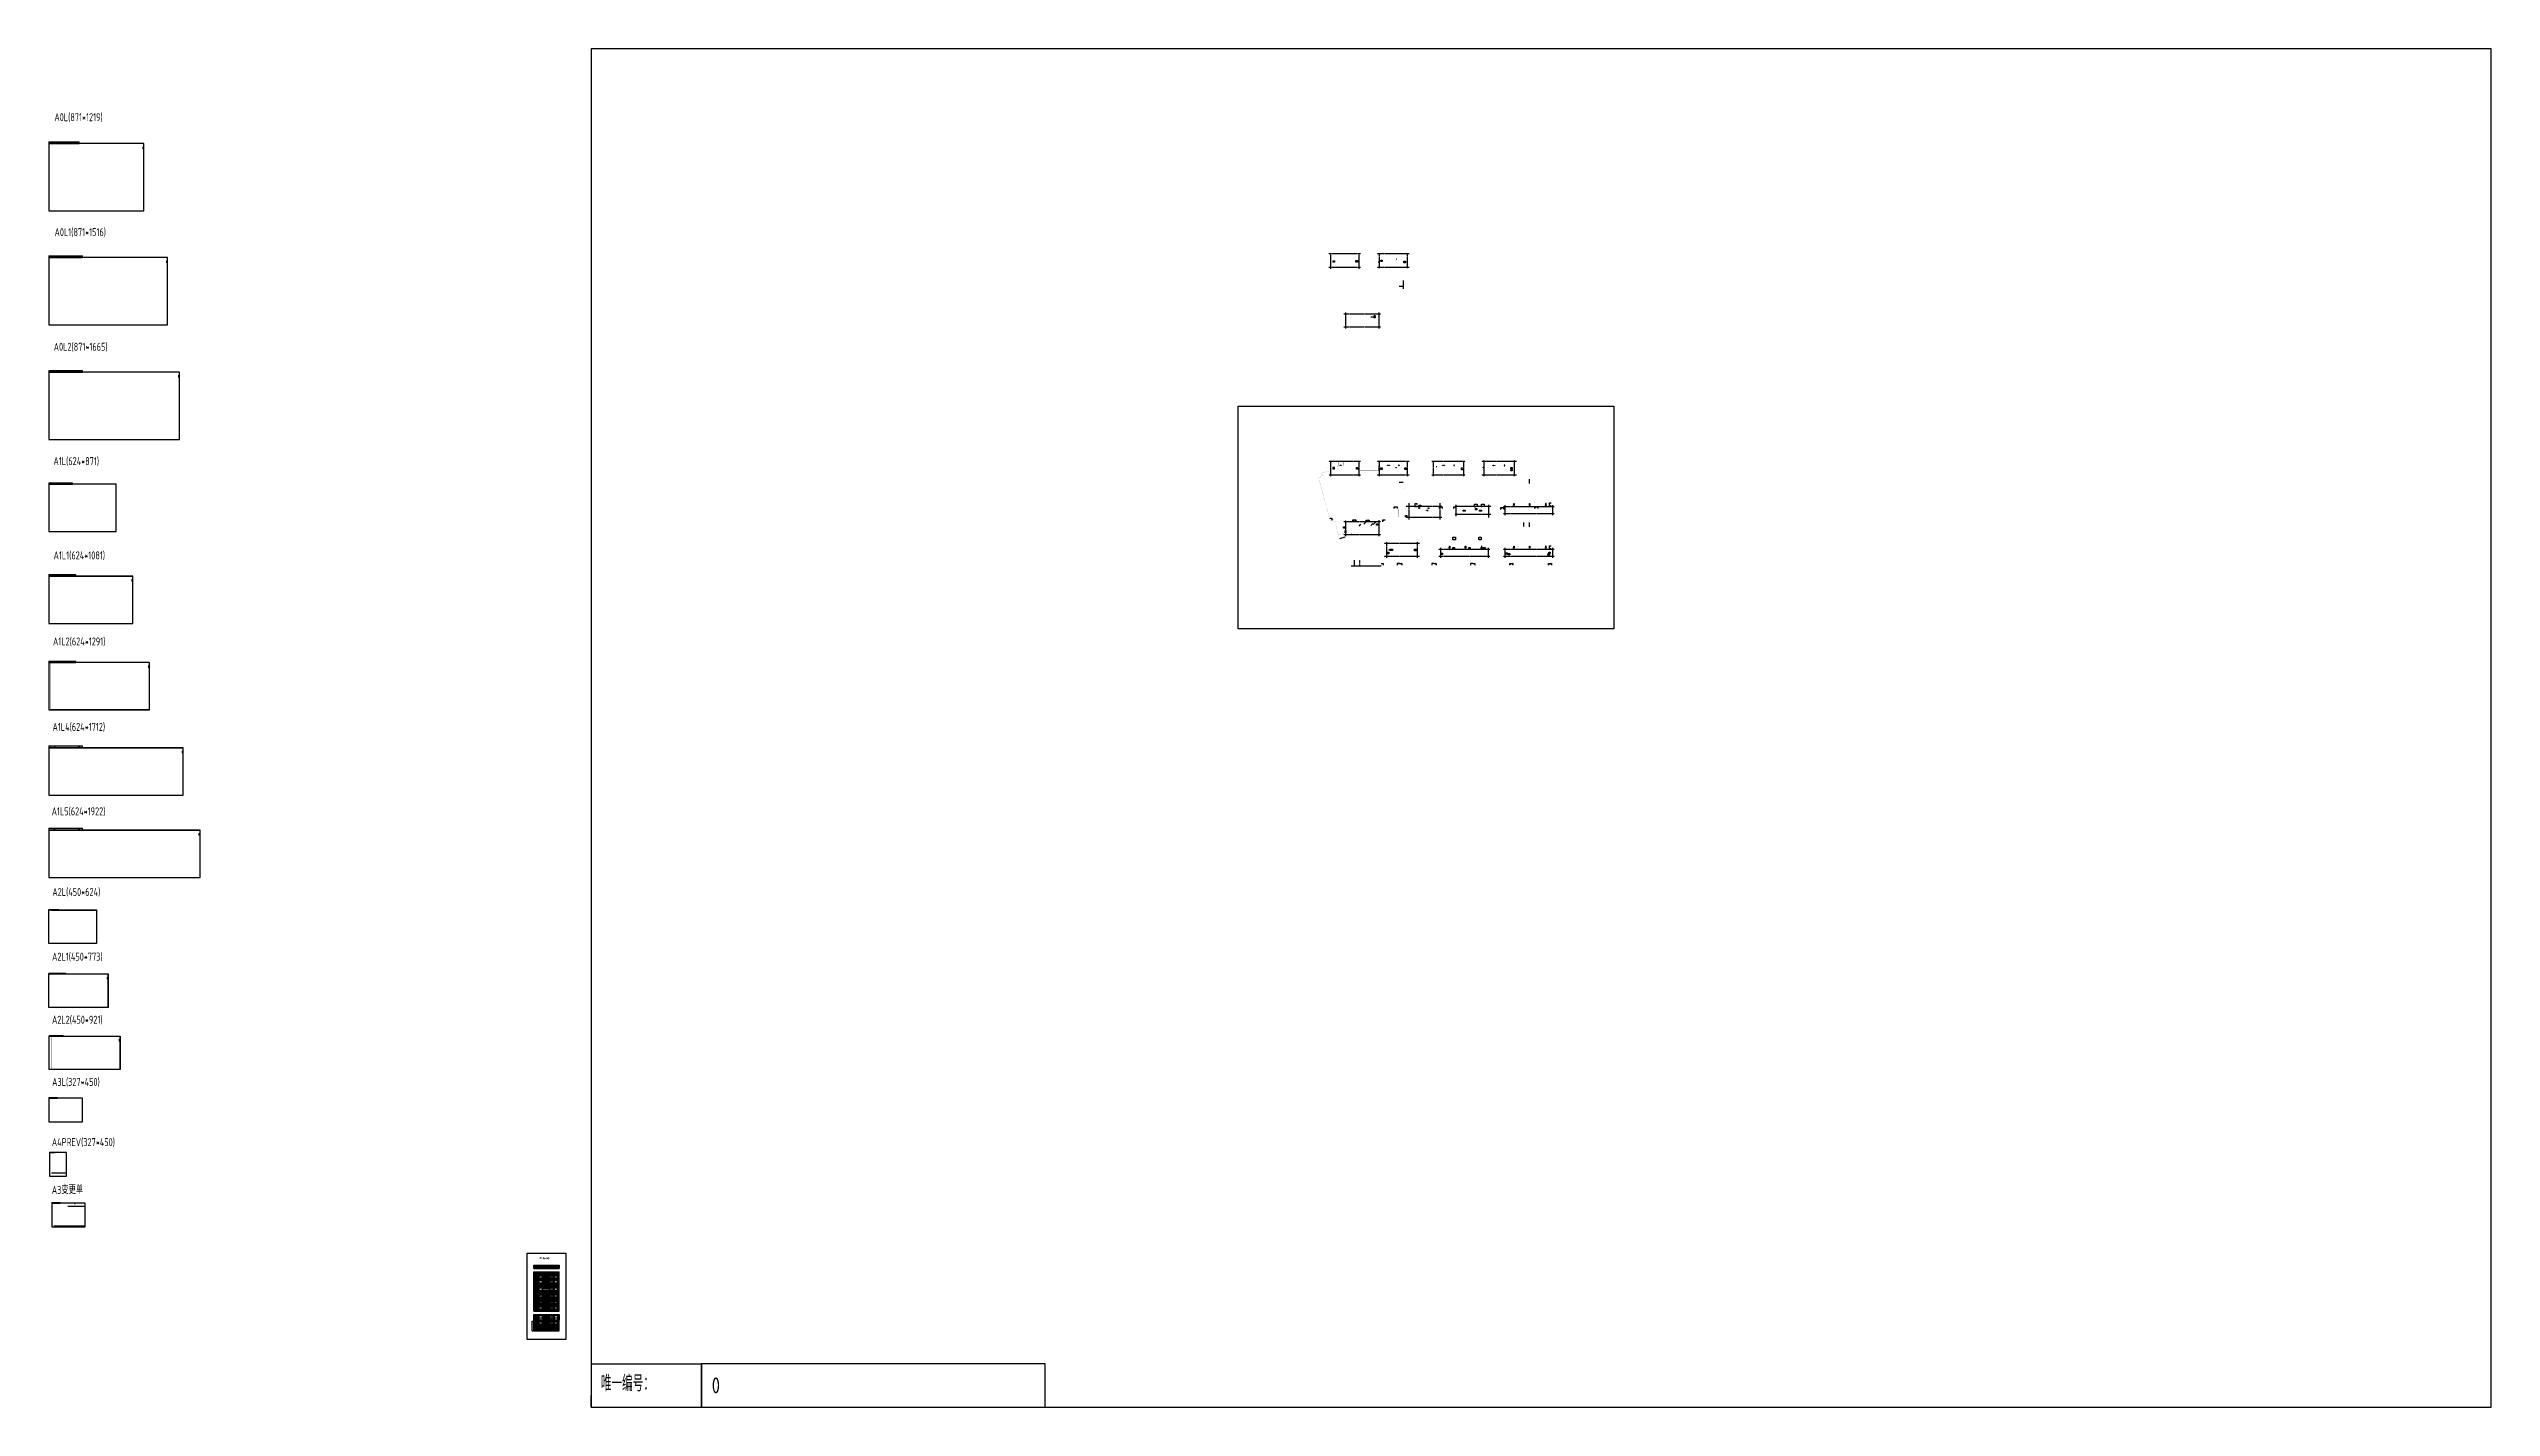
# Model space of a CAD drawing. Extents: x -678900 to 2378000, y 0 to 1700000.
import ezdxf

# ---------------------------------------------------------------- set-up
doc = ezdxf.new("R2010")
doc.units = 0
doc.header["$LTSCALE"] = 10
doc.header["$MEASUREMENT"] = 0
for name, pattern in [('CENTER', [2, 1.25, -0.25, 0.25, -0.25]), ('DASH', [0.35, 0.25, -0.1]), ('HIDDEN', [0.375, 0.25, -0.125])]:
    doc.linetypes.add(name, pattern=pattern)
doc.layers.get('0').update_dxf_attribs({"linetype": 'CONTINUOUS'})
doc.layers.get('DEFPOINTS').update_dxf_attribs({"color": 8, "linetype": 'CONTINUOUS'})
for name, color, linetype in [('AD-ARCH-AXIS', 1, 'CENTER'), ('AD-AREA-DIVD', 22, 'CONTINUOUS'), ('AD-AREA-OUTL', 31, 'CONTINUOUS'), ('AD-AREA-USNO', 13, 'CONTINUOUS'), ('AD-DIMS-INSD', 73, 'CONTINUOUS'), ('AD-DIMS-OTSD', 61, 'CONTINUOUS'), ('AD-INDX', 43, 'CONTINUOUS'), ('AD-LEVL-HIGH', 61, 'CONTINUOUS'), ('AD-NAME-DRWN', 91, 'CONTINUOUS'), ('AD-NAME-ROOM', 9, 'CONTINUOUS'), ('AD-NOTE-CRCY', 3, 'CONTINUOUS'), ('AD-NOTE-HOLE', 51, 'CONTINUOUS'), ('AD-NUMB', 205, 'CONTINUOUS'), ('AD-NUMB-HOLE', 153, 'CONTINUOUS'), ('AD-NUMB-TNMT', 131, 'CONTINUOUS'), ('AD-POST', 91, 'CONTINUOUS'), ('AD-POST-CHAG', 4, 'HIDDEN'), ('AD-SIGN', 195, 'CONTINUOUS'), ('AE-ABOV', 154, 'HIDDEN'), ('AE-DICH-ARCH', 84, 'CONTINUOUS'), ('AE-DICH-STRU', 70, 'CONTINUOUS'), ('AE-DOOR-INSD', 61, 'CONTINUOUS'), ('AE-ELEV-1', 255, 'CONTINUOUS'), ('AE-ELEV-2', 253, 'CONTINUOUS'), ('AE-ELEV-3', 252, 'CONTINUOUS'), ('AE-ELEV-4', 251, 'CONTINUOUS'), ('AE-ELEV-4-HOLE', 252, 'HIDDEN'), ('AE-ELEV-4-RAIL', 251, 'CONTINUOUS'), ('AE-ELEV-EQPM', 85, 'CONTINUOUS'), ('AE-ELEV-MTRL1', 7, 'CONTINUOUS'), ('AE-EQPM', 70, 'CONTINUOUS'), ('AE-EQPM-ASSI', 9, 'CONTINUOUS'), ('AE-EQPM-KICH', 84, 'CONTINUOUS'), ('AE-EQPM-LIHT', 52, 'CONTINUOUS'), ('AE-EQPM-SMAL', 50, 'CONTINUOUS'), ('AE-EQPM-TOLT', 70, 'CONTINUOUS'), ('AE-FLOR', 151, 'CONTINUOUS'), ('AE-FNSH', 11, 'CONTINUOUS'), ('AE-FURN-MOVE', 78, 'CONTINUOUS'), ('AE-HDWR', 8, 'CONTINUOUS'), ('AE-HOLE', 211, 'CONTINUOUS'), ('AE-PATN-MATE', 8, 'CONTINUOUS'), ('AE-PIPE', 10, 'CONTINUOUS'), ('AE-ROOF', 181, 'CONTINUOUS'), ('AE-ROOF-RIDG', 181, 'CONTINUOUS'), ('AE-STAR', 51, 'CONTINUOUS'), ('AE-STRU', 150, 'CONTINUOUS'), ('AE-STRU-HACH', 40, 'CONTINUOUS'), ('AE-SUFC', 3, 'CONTINUOUS'), ('AE-WALL', 255, 'CONTINUOUS'), ('AE-WALL-HACH', 15, 'CONTINUOUS'), ('AE-WIND', 11, 'CONTINUOUS'), ('C-XREF-EXT', 7, 'CONTINUOUS'), ('C-XREF-INT', 7, 'CONTINUOUS'), ('XD-AREA-USNO', 13, 'CONTINUOUS'), ('XD-AXIS-AXIS', 1, 'CENTER'), ('XD-DIMS-INSD', 73, 'CONTINUOUS'), ('XD-DIMS-OTSD', 61, 'CONTINUOUS'), ('XD-INDX', 43, 'CONTINUOUS'), ('XD-LEVL-HIGH', 61, 'CONTINUOUS'), ('XD-NAME-DRWN', 91, 'CONTINUOUS'), ('XD-NAME-ROOM', 9, 'CONTINUOUS'), ('XD-NUMB', 205, 'CONTINUOUS'), ('XD-SIGN', 195, 'CONTINUOUS')]:
    doc.layers.add(name, color=color, linetype=linetype)
for name, color, linetype, plot in [('C-XREF-PONT', 7, 'CONTINUOUS', False), ('C-XREF-SLCT', 7, 'CONTINUOUS', False), ('XD-FRAM', 2, 'CONTINUOUS', False), ('内框', 8, 'CONTINUOUS', False)]:
    doc.layers.add(name, color=color, linetype=linetype, plot=plot)
doc.styles.add('Acs', font='Tssdeng.shx', dxfattribs={"width": 0.7, "bigfont": 'Tssdchn.shx'})
doc.styles.add('TH-STYLE1', font='Tssdeng.shx', dxfattribs={"width": 0.7, "bigfont": 'Tssdchn.shx'})
doc.styles.add('黑体', font='simhei.ttf')

# ---------------------------------------------------------------- blocks, each defined once
blk = doc.blocks.new('AcsAcadShareArea')
for points in [[(0, 0), (118900, 0), (118900, 85000), (0, 85000)], [(0, 0), (6893, 0), (6893, 2699), (0, 2699)], [(6893, 0), (28409, 0), (28409, 2708), (6893, 2708)], [(0, 733), (0, 733), (0, 0), (0, 0)]]:
    blk.add_lwpolyline(points, close=True)
at = {"insert": (597, 1991), "char_height": 1000, "width": 6073.9, "attachment_point": 1, "style": 'Acs'}
blk.add_mtext('唯一编号：', dxfattribs=at)
at = {"style": 'Acs', "width": 0.8}
blk.add_attdef('唯一编号', (7537, 861), '', height=1000, dxfattribs=at)
blk = doc.blocks.new('THAPE_A0L_inner')
at = {"layer": '内框'}
for p, q in [((0, 861), (0, 841)), ((0, 861), (378, 861)), ((0, 841), (63, 841)), ((36, 841), (0, 841)), ((108, 841), (36, 841)), ((63, 841), (63, 861)), ((63, 861), (63, 841)), ((63, 841), (335, 841)), ((252, 841), (108, 841)), ((378, 841), (252, 841)), ((335, 841), (335, 861)), ((335, 861), (335, 841)), ((335, 841), (378, 841)), ((378, 841), (378, 861)), ((1179, 774), (1179, 802))]:
    blk.add_line(p, q, dxfattribs=at)
blk.add_lwpolyline([(0, 0), (1189, 0), (1189, 841), (0, 841)], close=True, dxfattribs=at)
at = {"layer": '内框', "const_width": 1.4}
blk.add_lwpolyline([(25, 831), (25, 10), (1179, 10), (1179, 831)], close=True, dxfattribs=at)
at = {"layer": '内框', "const_width": 0.5}
blk.add_lwpolyline([(1099, 831), (1099, 10)], dxfattribs=at)
at = {"layer": '内框', "style": '黑体', "width": 0.8}
for s, p in [('内框名称：', (6, 847)), ('A0L', (339, 847))]:
    blk.add_text(s, height=9, dxfattribs=at).set_placement(p)
blk.add_attdef('内框名称', (66, 847), '', height=9, dxfattribs=at)
blk = doc.blocks.new('THAPE_A0L1_inner')
at = {"layer": '内框'}
for p, q in [((0, 863), (0, 841)), ((0, 863), (420, 863)), ((0, 841), (70, 841)), ((40, 841), (0, 841)), ((120, 841), (40, 841)), ((70, 841), (70, 863)), ((70, 863), (70, 841)), ((70, 841), (373, 841)), ((280, 841), (120, 841)), ((420, 841), (280, 841)), ((373, 841), (373, 863)), ((373, 863), (373, 841)), ((373, 841), (420, 841)), ((420, 841), (420, 863)), ((1476, 774), (1476, 802))]:
    blk.add_line(p, q, dxfattribs=at)
blk.add_lwpolyline([(0, 0), (1486, 0), (1486, 841), (0, 841)], close=True, dxfattribs=at)
at = {"layer": '内框', "const_width": 1.4}
blk.add_lwpolyline([(25, 831), (25, 10), (1476, 10), (1476, 831)], close=True, dxfattribs=at)
at = {"layer": '内框', "const_width": 0.5}
blk.add_lwpolyline([(1396, 831), (1396, 10)], dxfattribs=at)
at = {"layer": '内框', "style": '黑体', "width": 0.8}
for s, p in [('内框名称：', (6, 848)), ('A0L1', (377, 848))]:
    blk.add_text(s, height=10, dxfattribs=at).set_placement(p)
blk.add_attdef('内框名称', (74, 848), '', height=10, dxfattribs=at)
blk = doc.blocks.new('THAPE_A0L2_inner')
at = {"layer": '内框'}
for p, q in [((0, 863), (0, 841)), ((0, 863), (420, 863)), ((0, 841), (70, 841)), ((40, 841), (0, 841)), ((120, 841), (40, 841)), ((70, 841), (70, 863)), ((70, 863), (70, 841)), ((70, 841), (373, 841)), ((280, 841), (120, 841)), ((420, 841), (280, 841)), ((373, 841), (373, 863)), ((373, 863), (373, 841)), ((373, 841), (420, 841)), ((420, 841), (420, 863)), ((1625, 774), (1625, 802))]:
    blk.add_line(p, q, dxfattribs=at)
blk.add_lwpolyline([(0, 0), (1635, 0), (1635, 841), (0, 841)], close=True, dxfattribs=at)
at = {"layer": '内框', "const_width": 1.4}
blk.add_lwpolyline([(25, 831), (25, 10), (1625, 10), (1625, 831)], close=True, dxfattribs=at)
at = {"layer": '内框', "const_width": 0.5}
blk.add_lwpolyline([(1545, 831), (1545, 10)], dxfattribs=at)
at = {"layer": '内框', "style": '黑体', "width": 0.8}
for s, p in [('内框名称：', (6, 848)), ('A0L2', (377, 848))]:
    blk.add_text(s, height=10, dxfattribs=at).set_placement(p)
blk.add_attdef('内框名称', (74, 848), '', height=10, dxfattribs=at)
blk = doc.blocks.new('THAPE_A1L_inner')
at = {"layer": '内框'}
for p, q in [((0, 609), (0, 594)), ((0, 609), (294, 609)), ((0, 594), (49, 594)), ((28, 594), (0, 594)), ((84, 594), (28, 594)), ((49, 594), (49, 609)), ((49, 609), (49, 594)), ((49, 594), (261, 594)), ((196, 594), (84, 594)), ((294, 594), (196, 594)), ((261, 594), (261, 609)), ((261, 609), (261, 594)), ((261, 594), (294, 594)), ((294, 594), (294, 609))]:
    blk.add_line(p, q, dxfattribs=at)
blk.add_lwpolyline([(0, 0), (841, 0), (841, 594), (0, 594)], close=True, dxfattribs=at)
at = {"layer": '内框', "const_width": 1.4}
blk.add_lwpolyline([(25, 584), (25, 10), (831, 10), (831, 584)], close=True, dxfattribs=at)
at = {"layer": '内框', "const_width": 0.5}
blk.add_lwpolyline([(751, 584), (751, 10)], dxfattribs=at)
at = {"layer": '内框', "style": '黑体', "width": 0.8}
for s, p in [('内框名称：', (4, 599)), ('A1L', (264, 599))]:
    blk.add_text(s, height=7, dxfattribs=at).set_placement(p)
blk.add_attdef('内框名称', (52, 599), '', height=7, dxfattribs=at)
blk = doc.blocks.new('THAPE_A1L1_inner')
blk.add_line((1041, 527), (1041, 555))
at = {"layer": '内框'}
for p, q in [((0, 612), (0, 594)), ((0, 612), (336, 612)), ((56, 594), (56, 612)), ((56, 612), (56, 594)), ((298, 594), (298, 612)), ((298, 612), (298, 594)), ((336, 594), (336, 612)), ((0, 594), (56, 594)), ((32, 594), (0, 594)), ((96, 594), (32, 594)), ((56, 594), (298, 594)), ((224, 594), (96, 594)), ((336, 594), (224, 594)), ((298, 594), (336, 594))]:
    blk.add_line(p, q, dxfattribs=at)
blk.add_lwpolyline([(0, 0), (1051, 0), (1051, 594), (0, 594)], close=True, dxfattribs=at)
at = {"layer": '内框', "const_width": 1.4}
blk.add_lwpolyline([(25, 584), (25, 10), (1041, 10), (1041, 584)], close=True, dxfattribs=at)
at = {"layer": '内框', "const_width": 0.5}
blk.add_lwpolyline([(961, 584), (961, 10)], dxfattribs=at)
at = {"layer": '内框', "style": '黑体', "width": 0.8}
for s, p in [('内框名称：', (5, 599)), ('A1L1', (302, 599))]:
    blk.add_text(s, height=8, dxfattribs=at).set_placement(p)
blk.add_attdef('内框名称', (59, 599), '', height=8, dxfattribs=at)
blk = doc.blocks.new('THAPE_A1L2_inner')
blk.add_line((1251, 527), (1251, 555))
at = {"layer": '内框'}
for p, q in [((0, 612), (0, 594)), ((0, 612), (336, 612)), ((56, 594), (56, 612)), ((56, 612), (56, 594)), ((298, 594), (298, 612)), ((298, 612), (298, 594)), ((336, 594), (336, 612)), ((0, 594), (56, 594)), ((32, 594), (0, 594)), ((96, 594), (32, 594)), ((56, 594), (298, 594)), ((224, 594), (96, 594)), ((336, 594), (224, 594)), ((298, 594), (336, 594))]:
    blk.add_line(p, q, dxfattribs=at)
blk.add_lwpolyline([(0, 0), (1261, 0), (1261, 594), (0, 594)], close=True, dxfattribs=at)
at = {"layer": '内框', "const_width": 1.4}
blk.add_lwpolyline([(25, 584), (25, 10), (1251, 10), (1251, 584)], close=True, dxfattribs=at)
at = {"layer": '内框', "const_width": 0.5}
blk.add_lwpolyline([(1171, 584), (1171, 10)], dxfattribs=at)
at = {"layer": '内框', "style": '黑体', "width": 0.8}
for s, p in [('内框名称：', (5, 599)), ('A1L2', (302, 599))]:
    blk.add_text(s, height=8, dxfattribs=at).set_placement(p)
blk.add_attdef('内框名称', (59, 599), '', height=8, dxfattribs=at)
blk = doc.blocks.new('THAPE_A1L4_inner')
blk.add_line((1672, 527), (1672, 555))
at = {"layer": '内框'}
for p, q in [((0, 616), (0, 594)), ((0, 616), (420, 616)), ((70, 594), (70, 616)), ((70, 616), (70, 594)), ((373, 594), (373, 616)), ((373, 616), (373, 594)), ((420, 594), (420, 616)), ((0, 594), (70, 594)), ((40, 594), (0, 594)), ((120, 594), (40, 594)), ((70, 594), (373, 594)), ((280, 594), (120, 594)), ((420, 594), (280, 594)), ((373, 594), (420, 594))]:
    blk.add_line(p, q, dxfattribs=at)
blk.add_lwpolyline([(0, 0), (1682, 0), (1682, 594), (0, 594)], close=True, dxfattribs=at)
at = {"layer": '内框', "const_width": 1.4}
blk.add_lwpolyline([(25, 584), (25, 10), (1672, 10), (1672, 584)], close=True, dxfattribs=at)
at = {"layer": '内框', "const_width": 0.5}
blk.add_lwpolyline([(1592, 584), (1592, 10)], dxfattribs=at)
at = {"layer": '内框', "style": '黑体', "width": 0.8}
for s, p in [('内框名称：', (6, 601)), ('A1L4', (377, 601))]:
    blk.add_text(s, height=10, dxfattribs=at).set_placement(p)
blk.add_attdef('内框名称', (74, 601), '', height=10, dxfattribs=at)
blk = doc.blocks.new('THAPE_A1L5_inner')
blk.add_line((1882, 527), (1882, 555))
at = {"layer": '内框'}
for p, q in [((0, 616), (0, 594)), ((0, 616), (420, 616)), ((70, 594), (70, 616)), ((70, 616), (70, 594)), ((373, 594), (373, 616)), ((373, 616), (373, 594)), ((420, 594), (420, 616)), ((0, 594), (70, 594)), ((40, 594), (0, 594)), ((120, 594), (40, 594)), ((70, 594), (373, 594)), ((280, 594), (120, 594)), ((420, 594), (280, 594)), ((373, 594), (420, 594))]:
    blk.add_line(p, q, dxfattribs=at)
blk.add_lwpolyline([(0, 0), (1892, 0), (1892, 594), (0, 594)], close=True, dxfattribs=at)
at = {"layer": '内框', "const_width": 1.4}
blk.add_lwpolyline([(25, 584), (25, 10), (1882, 10), (1882, 584)], close=True, dxfattribs=at)
at = {"layer": '内框', "const_width": 0.5}
blk.add_lwpolyline([(1802, 584), (1802, 10)], dxfattribs=at)
at = {"layer": '内框', "style": '黑体', "width": 0.8}
for s, p in [('内框名称：', (6, 601)), ('A1L5', (377, 601))]:
    blk.add_text(s, height=10, dxfattribs=at).set_placement(p)
blk.add_attdef('内框名称', (74, 601), '', height=10, dxfattribs=at)
blk = doc.blocks.new('THAPE_A2L_inner')
at = {"layer": '内框'}
for p, q in [((0, 427), (0, 420)), ((0, 427), (126, 427)), ((0, 420), (21, 420)), ((12, 420), (0, 420)), ((36, 420), (12, 420)), ((21, 420), (21, 427)), ((21, 427), (21, 420)), ((21, 420), (112, 420)), ((84, 420), (36, 420)), ((126, 420), (84, 420)), ((112, 420), (112, 427)), ((112, 427), (112, 420)), ((112, 420), (126, 420)), ((126, 420), (126, 427))]:
    blk.add_line(p, q, dxfattribs=at)
blk.add_lwpolyline([(0, 0), (0, 420), (594, 420), (594, 0)], close=True, dxfattribs=at)
at = {"layer": '内框', "const_width": 1.4}
blk.add_lwpolyline([(25, 410), (25, 10), (584, 10), (584, 410)], close=True, dxfattribs=at)
at = {"layer": '内框', "const_width": 0.5}
blk.add_lwpolyline([(504, 410), (504, 10)], dxfattribs=at)
at = {"layer": '内框', "style": '黑体', "width": 0.8}
for s, p in [('内框名称：', (2, 422)), ('A2L', (113, 422))]:
    blk.add_text(s, height=3, dxfattribs=at).set_placement(p)
blk.add_attdef('内框名称', (22, 422), '', height=3, dxfattribs=at)
blk = doc.blocks.new('THAPE_A2L1_inner')
blk.add_line((733, 353), (733, 381))
at = {"layer": '内框'}
for p, q in [((0, 431), (0, 420)), ((0, 431), (210, 431)), ((0, 420), (35, 420)), ((20, 420), (0, 420)), ((60, 420), (20, 420)), ((35, 420), (35, 431)), ((35, 431), (35, 420)), ((35, 420), (186, 420)), ((140, 420), (60, 420)), ((210, 420), (140, 420)), ((186, 420), (186, 431)), ((186, 431), (186, 420)), ((186, 420), (210, 420)), ((210, 420), (210, 431))]:
    blk.add_line(p, q, dxfattribs=at)
blk.add_lwpolyline([(0, 0), (0, 420), (743, 420), (743, 0)], close=True, dxfattribs=at)
at = {"layer": '内框', "const_width": 1.4}
blk.add_lwpolyline([(25, 410), (25, 10), (733, 10), (733, 410)], close=True, dxfattribs=at)
at = {"layer": '内框', "const_width": 0.5}
blk.add_lwpolyline([(653, 410), (653, 10)], dxfattribs=at)
at = {"layer": '内框', "style": '黑体', "width": 0.8}
for s, p in [('内框名称：', (3, 423)), ('A2L1', (188, 423))]:
    blk.add_text(s, height=5, dxfattribs=at).set_placement(p)
blk.add_attdef('内框名称', (37, 423), '', height=5, dxfattribs=at)
blk = doc.blocks.new('THAPE_A2L2_inner')
blk.add_line((881, 353), (881, 381))
at = {"layer": '内框'}
for p, q in [((0, 429), (0, 420)), ((0, 429), (176, 429)), ((0, 420), (29, 420)), ((17, 420), (0, 420)), ((50, 420), (17, 420)), ((29, 420), (29, 429)), ((29, 429), (29, 420)), ((29, 420), (157, 420)), ((118, 420), (50, 420)), ((176, 420), (118, 420)), ((157, 420), (157, 429)), ((157, 429), (157, 420)), ((157, 420), (176, 420)), ((176, 420), (176, 429))]:
    blk.add_line(p, q, dxfattribs=at)
blk.add_lwpolyline([(0, 0), (0, 420), (891, 420), (891, 0)], close=True, dxfattribs=at)
at = {"layer": '内框', "const_width": 1.4}
blk.add_lwpolyline([(25, 410), (25, 10), (881, 10), (881, 410)], close=True, dxfattribs=at)
at = {"layer": '内框', "const_width": 0.5}
blk.add_lwpolyline([(801, 410), (801, 10)], dxfattribs=at)
at = {"layer": '内框', "style": '黑体', "width": 0.8}
for s, p in [('内框名称：', (3, 423)), ('A2L2', (158, 423))]:
    blk.add_text(s, height=4.2, dxfattribs=at).set_placement(p)
blk.add_attdef('内框名称', (31, 423), '', height=4.2, dxfattribs=at)
blk = doc.blocks.new('THAPE_A3L_inner')
at = {"layer": '内框'}
for p, q in [((0, 302), (0, 297)), ((0, 302), (105, 302)), ((0, 297), (18, 297)), ((10, 297), (0, 297)), ((30, 297), (10, 297)), ((18, 297), (18, 302)), ((18, 302), (18, 297)), ((18, 297), (93, 297)), ((70, 297), (30, 297)), ((105, 297), (70, 297)), ((93, 297), (93, 302)), ((93, 302), (93, 297)), ((93, 297), (105, 297)), ((105, 297), (105, 302))]:
    blk.add_line(p, q, dxfattribs=at)
blk.add_lwpolyline([(0, 0), (420, 0), (420, 297), (0, 297)], close=True, dxfattribs=at)
at = {"layer": '内框', "const_width": 1}
blk.add_lwpolyline([(25, 5), (415, 5), (415, 292), (25, 292)], close=True, dxfattribs=at)
at = {"layer": '内框', "const_width": 0.5}
blk.add_lwpolyline([(358, 292), (358, 5)], dxfattribs=at)
at = {"layer": '内框', "style": '黑体', "width": 0.8}
for s, p in [('内框名称：', (2, 299)), ('A3L', (94, 299))]:
    blk.add_text(s, height=2.5, dxfattribs=at).set_placement(p)
blk.add_attdef('内框名称', (18, 299), '', height=2.5, dxfattribs=at)
blk = doc.blocks.new('THAPE_A4PREV_inner')
at = {"layer": '内框'}
for p, q in [((0, 300), (0, 297)), ((0, 300), (63, 300)), ((0, 297), (10, 297)), ((6, 297), (0, 297)), ((18, 297), (6, 297)), ((10, 297), (10, 300)), ((10, 300), (10, 297)), ((10, 297), (56, 297)), ((42, 297), (18, 297)), ((25, 44), (205, 44)), ((63, 297), (42, 297)), ((56, 297), (56, 300)), ((56, 300), (56, 297)), ((56, 297), (63, 297)), ((63, 297), (63, 300))]:
    blk.add_line(p, q, dxfattribs=at)
blk.add_lwpolyline([(0, 0), (210, 0), (210, 297), (0, 297)], close=True, dxfattribs=at)
for points, const_width in [([(25, 5), (205, 5), (205, 292), (25, 292)], 1), ([(25, 292), (25, 260), (205, 260), (205, 292)], 0.7)]:
    blk.add_lwpolyline(points, close=True, dxfattribs=dict(at, const_width=const_width))
at = {"layer": '内框', "style": '黑体', "width": 0.8}
for s, p in [('内框名称：', (1, 298)), ('A4PREV', (57, 298))]:
    blk.add_text(s, height=1.5, dxfattribs=at).set_placement(p)
blk.add_attdef('内框名称', (11, 298), '', height=1.5, dxfattribs=at)
blk = doc.blocks.new('THAPE_A3变更单_inner')
at = {"layer": '内框'}
for p, q in [((0, 303), (0, 297)), ((0, 303), (106, 303)), ((0, 297), (18, 297)), ((10, 297), (0, 297)), ((30, 297), (10, 297)), ((18, 297), (18, 303)), ((18, 303), (18, 297)), ((18, 297), (93, 297)), ((25, 13), (415, 13)), ((70, 297), (30, 297)), ((105, 297), (70, 297)), ((93, 297), (93, 303)), ((93, 303), (93, 297)), ((93, 297), (105, 297)), ((106, 297), (106, 303)), ((202, 260), (415, 260)), ((220, 13), (220, 5)), ((284, 292), (292, 292))]:
    blk.add_line(p, q, dxfattribs=at)
blk.add_lwpolyline([(0, 0), (420, 0), (420, 297), (0, 297)], close=True, dxfattribs=at)
for points, const_width in [([(25, 5), (415, 5), (415, 292), (25, 292)], 1), ([(25, 292), (25, 260), (415, 260), (415, 292)], 0.7)]:
    blk.add_lwpolyline(points, close=True, dxfattribs=dict(at, const_width=const_width))
at = {"layer": '内框', "style": '黑体', "width": 0.8}
for s, p in [('内框名称：', (2, 299)), ('A3变更单', (94, 299))]:
    blk.add_text(s, height=2.5, dxfattribs=at).set_placement(p)
blk.add_attdef('内框名称', (18, 299), '', height=2.5, dxfattribs=at)
blk = doc.blocks.new('单体轴网')
at = {"layer": 'AD-ARCH-AXIS'}
for p, q in [((923240, 1443927), (963002, 1443927)), ((925825, 1424649), (925825, 1444293)), ((961225, 1424649), (961225, 1444293)), ((983840, 1443927), (1023602, 1443927)), ((986425, 1425383), (986425, 1444293)), ((1021825, 1425383), (1021825, 1444293)), ((923240, 1426827), (963002, 1426827)), ((983840, 1426827), (1023602, 1426827)), ((942147, 1368327), (988186, 1368327)), ((942147, 1352227), (988186, 1352227)), ((944525, 1350033), (944525, 1369937)), ((985725, 1369937), (985725, 1350033)), ((923239, 1183927), (963000, 1183927)), ((923239, 1166827), (963000, 1166827)), ((925824, 1165383), (925824, 1184293)), ((961224, 1165383), (961224, 1184293)), ((983839, 1183927), (1023600, 1183927)), ((983839, 1166827), (1023600, 1166827)), ((986424, 1165383), (986424, 1184293)), ((1021824, 1165383), (1021824, 1184293)), ((1052047, 1183927), (1093718, 1183927)), ((1052047, 1166827), (1093718, 1166827)), ((1054224, 1165383), (1054224, 1184293)), ((1092023, 1165383, 0), (1092023, 1184293, 0)), ((1114124, 1183927), (1158024, 1183927)), ((1114124, 1166827), (1158024, 1166827)), ((1117224, 1185220, 0), (1117224, 1165383, 0)), ((1155023, 1185220, 0), (1155023, 1165383, 0)), ((1023124, 1131250, 0), (1023124, 1110844, 0)), ((1061924, 1131250), (1061924, 1110844)), ((942146, 1108327), (988185, 1108327)), ((944524, 1090033), (944524, 1109937)), ((985724, 1109937), (985724, 1090033)), ((1019719, 1127727, 0), (1064678, 1127727, 0)), ((1019719, 1113877), (1064678, 1113877)), ((1126522, 1127127), (1081070, 1127127)), ((1126522, 1117027), (1081070, 1117027)), ((1082224, 1129243), (1082224, 1114928)), ((1123024, 1129243), (1123024, 1113650)), ((1141367, 1127427), (1205253, 1127427)), ((1141367, 1118527), (1205253, 1118527)), ((1143624, 1128903), (1143624, 1116499)), ((1203324, 1128903), (1203324, 1116499)), ((942146, 1092227), (988185, 1092227)), ((1036507, 1080727), (992387, 1080727)), ((995524, 1082885), (995524, 1062491)), ((1033924, 1082885), (1033924, 1062491)), ((1060867, 1074027), (1124753, 1074027)), ((1063124, 1075503), (1063124, 1063099)), ((1122824, 1075503), (1122824, 1063099)), ((1141367, 1074027), (1205253, 1074027)), ((1143624, 1075503), (1143624, 1063099)), ((1203324, 1075503), (1203324, 1063099)), ((1036507, 1064677), (992387, 1064677)), ((1060867, 1065127), (1124753, 1065127)), ((1141367, 1065127), (1205253, 1065127))]:
    blk.add_line(p, q, dxfattribs=at)
blk = doc.blocks.new('*U28')
at = {"layer": 'AD-ARCH-AXIS', "ltscale": 0.25}
blk.add_line((0, -92), (0, 320), dxfattribs=at)
at = {"layer": 'AE-HOLE', "linetype": 'HIDDEN', "ltscale": 0.5}
blk.add_lwpolyline([(60, 0), (-60, 0), (-60, 240), (60, 240), (60, 0)], dxfattribs=at)
blk = doc.blocks.new('集水坑找坡')
at = {"layer": 'AE-HDWR'}
for p, q in [((1199224, 1131627), (1200224, 1130627)), ((925869, 1111687, 0), (926572, 1112915, 0)), ((953126, 1110627), (954126, 1109627)), ((956926, 1110627), (955926, 1109627)), ((969724, 1110227), (970724, 1109227)), ((973524, 1110227), (972524, 1109227)), ((990924, 1110327), (991924, 1109327)), ((1005024, 1126727, 0), (1006024, 1125727, 0)), ((1008824, 1126727, 0), (1007824, 1125727, 0)), ((1030699, 1130527), (1031699, 1129527)), ((1030699, 1127027), (1031699, 1128027)), ((1032899, 1129527), (1033899, 1130527)), ((1061624, 1126777), (1062624, 1125777)), ((1065124, 1126777), (1064124, 1125777)), ((1079624, 1126727), (1080624, 1125727)), ((1105548, 1130177), (1106548, 1129177)), ((1105548, 1126977), (1106573, 1126977)), ((1109048, 1130177), (1108048, 1129177)), ((1114123, 1127172), (1115096, 1128132)), ((1114124, 1130332, -4800), (1115124, 1129332, -4800)), ((1114124, 1127132, -4800), (1114999, 1127132, -4800)), ((1117624, 1127132, -4800), (1114124, 1127132, -4800)), ((1117624, 1130332, -4800), (1116624, 1129332, -4800)), ((1116624, 1128132, -4800), (1117624, 1127132, -4800)), ((1138549, 1125877), (1139549, 1124877)), ((1142049, 1125877), (1141049, 1124877)), ((1181174, 1126877), (1182174, 1125877)), ((1184674, 1126877), (1183674, 1125877)), ((1199224, 1128127), (1200224, 1129127)), ((1078349, 1088727), (1079349, 1087727)), ((1078349, 1085527), (1079349, 1086527)), ((1081849, 1088727), (1080841, 1087727)), ((1080849, 1086527), (1081849, 1085527)), ((1110749, 1088727), (1111749, 1087727)), ((1110749, 1085527), (1111749, 1086527)), ((1114024, 1088727), (1113241, 1087727)), ((1113249, 1086527), (1114024, 1085527)), ((1199224, 1077927), (1200224, 1076927)), ((1199224, 1074427), (1200224, 1075427)), ((991374, 1055977), (990374, 1054977)), ((1008924, 1055977), (1009924, 1054977)), ((1014424, 1055977), (1013424, 1054977)), ((1051974, 1055977), (1052974, 1054977)), ((1057474, 1055977), (1056474, 1054977)), ((1100524, 1055977), (1101524, 1054977)), ((1106024, 1055977), (1105024, 1054977)), ((1149874, 1055977), (1150874, 1054977)), ((1153374, 1055977), (1152374, 1054977)), ((1198274, 1055977), (1199274, 1054977)), ((1201774, 1055977), (1200774, 1054977))]:
    blk.add_line(p, q, dxfattribs=at)
for points in [[(1201474, 1128127), (1199224, 1128127), (1199224, 1131627), (1201474, 1131627)], [(954974, 1108327), (953126, 1108327), (953126, 1110627), (956926, 1110627), (956926, 1108427)], [(970724, 1108027), (969724, 1108027), (969724, 1110227), (973524, 1110227), (973524, 1108627)], [(990924, 1108127), (990924, 1110327), (993800, 1110327)], [(1033899, 1129827), (1033899, 1130527), (1030699, 1130527), (1030699, 1127027), (1031324, 1127027)], [(1061624, 1124527), (1061624, 1126777), (1065124, 1126777), (1065124, 1124577)], [(1079624, 1124527), (1079624, 1126727), (1082124, 1126727)], [(1105548, 1126977), (1105548, 1130177), (1109048, 1130177), (1109048, 1127977)], [(1138549, 1123627), (1138549, 1125877), (1142049, 1125877), (1142049, 1123627)], [(1181174, 1124627), (1181174, 1126877), (1184674, 1126877), (1184674, 1124627)], [(1201474, 1074427), (1199224, 1074427), (1199224, 1077927), (1201474, 1077927)], [(988724, 1055977), (991374, 1055977), (991374, 1053777)], [(1011574, 1055977), (1008924, 1055977), (1008924, 1053777)], [(1011774, 1055977), (1014424, 1055977), (1014424, 1053777)], [(1054674, 1055977), (1051974, 1055977), (1051974, 1053777)], [(1054874, 1055977), (1057474, 1055977), (1057474, 1053777)], [(1103224, 1055977), (1100524, 1055977), (1100524, 1053777)], [(1103424, 1055977), (1106024, 1055977), (1106024, 1053777)], [(1149874, 1053727), (1149874, 1055977), (1153374, 1055977), (1153374, 1053777)], [(1198274, 1053727), (1198274, 1055977), (1201774, 1055977), (1201774, 1053777)]]:
    blk.add_lwpolyline(points, dxfattribs=at)
for points, elevation in [([(924401, 1112325), (926572, 1112915), (927320, 1110163)], 0), ([(1005024, 1124527), (1005024, 1126727), (1008824, 1126727), (1008824, 1124527)], 0), ([(1114124, 1127132), (1114124, 1130332), (1117624, 1130332), (1117624, 1127132)], -4800)]:
    blk.add_lwpolyline(points, dxfattribs=dict(at, elevation=elevation))
for points in [[(1078349, 1088727), (1081849, 1088727), (1081849, 1085527), (1078349, 1085527)], [(1110749, 1088727), (1114024, 1088727), (1114024, 1085527), (1110749, 1085527)]]:
    blk.add_lwpolyline(points, close=True, dxfattribs=at)

msp = doc.modelspace()

# ---------------------------------------------------------------- linework, layer by layer
msp.add_lwpolyline([(809795, 1252607), (1279855, 1252607), (1279855, 973918), (809795, 973918)], close=True)
at = {"layer": 'AD-ARCH-AXIS'}
msp.add_line((-60862, 135936), (-52309, 135936), dxfattribs=at)
at = {"layer": 'AD-AREA-DIVD'}
msp.add_line((-60862, 128125), (-52309, 128125), dxfattribs=at)
at = {"layer": 'AD-AREA-OUTL'}
msp.add_line((-60862, 129325), (-52309, 129325), dxfattribs=at)
at = {"layer": 'AD-AREA-USNO'}
msp.add_line((-60862, 129936), (-52309, 129936), dxfattribs=at)
at = {"layer": 'AD-DIMS-INSD'}
msp.add_line((-60862, 134736), (-52309, 134736), dxfattribs=at)
at = {"layer": 'AD-DIMS-OTSD'}
for p, q in [((1047326, 1122404), (1046426, 1122054)), ((1046426, 1122404), (1047326, 1122054)), ((-60862, 135336), (-52309, 135336))]:
    msp.add_line(p, q, dxfattribs=at)
msp.add_lwpolyline([(1046426, 1122404), (1047326, 1122404), (1047326, 1122054), (1046426, 1122054)], close=True, dxfattribs=at)
at = {"layer": 'AD-INDX'}
msp.add_line((-60862, 126925), (-52309, 126925), dxfattribs=at)
at = {"layer": 'AD-LEVL-HIGH'}
msp.add_line((-60862, 125725), (-52309, 125725), dxfattribs=at)
at = {"layer": 'AD-NAME-DRWN'}
msp.add_line((-60862, 133507), (-52309, 133507), dxfattribs=at)
at = {"layer": 'AD-NAME-ROOM'}
msp.add_line((-60862, 134136), (-52309, 134136), dxfattribs=at)
at = {"layer": 'AD-NOTE-CRCY'}
msp.add_line((-60860, 122707), (-52307, 122707), dxfattribs=at)
at = {"layer": 'AD-NOTE-HOLE'}
msp.add_line((-60866, 122107), (-52313, 122107), dxfattribs=at)
at = {"layer": 'AD-NUMB'}
for p, q in [((963024, 1105027), (960724, 1102727)), ((969974, 1108027), (966974, 1105027)), ((978324, 1106027, 0), (975624, 1103327, 0)), ((981924, 1108127), (978624, 1104827)), ((1113424, 1074927, 0), (1115124, 1073227, 0)), ((-60862, 131125), (-52309, 131125))]:
    msp.add_line(p, q, dxfattribs=at)
at = {"layer": 'AD-NUMB-HOLE'}
msp.add_line((-60862, 132325), (-52309, 132325), dxfattribs=at)
at = {"layer": 'AD-NUMB-TNMT'}
msp.add_line((-60862, 132925), (-52309, 132925), dxfattribs=at)
at = {"layer": 'AD-POST'}
msp.add_line((-60872, 121539), (-52319, 121539), dxfattribs=at)
at = {"layer": 'AD-POST-CHAG'}
msp.add_line((-60862, 120339), (-52309, 120339), dxfattribs=at)
at = {"layer": 'AD-SIGN'}
msp.add_line((-60862, 124525), (-52309, 124525), dxfattribs=at)
at = {"layer": 'AE-ABOV'}
msp.add_line((-60862, 155139), (-52309, 155139), dxfattribs=at)
for points in [[(925724, 1434027), (925124, 1434027), (925124, 1432027), (925724, 1432027)], [(985624, 1434077), (986324, 1434077), (986324, 1432327), (985624, 1432327)], [(937374, 1178827), (938524, 1178827), (938524, 1178327), (937374, 1178327)], [(996624, 1178827), (997624, 1178827), (997624, 1178327), (996624, 1178327)], [(997974, 1178827), (999124, 1178827), (999124, 1178327), (997974, 1178327)], [(1011624, 1179027), (1010474, 1179027), (1010474, 1178327), (1011624, 1178327)], [(1031524, 1127427), (1033724, 1127427), (1033724, 1126877), (1031524, 1126877)]]:
    msp.add_lwpolyline(points, close=True, dxfattribs=at)
at = {"layer": 'AE-ABOV', "elevation": 0}
for points in [[(1065623, 1178827), (1066623, 1178827), (1066623, 1178327), (1065623, 1178327)], [(1066973, 1178827), (1068123, 1178827), (1068123, 1178327), (1066973, 1178327)], [(1080623, 1179027), (1079473, 1179027), (1079473, 1178327), (1080623, 1178327)], [(1128623, 1178827), (1129623, 1178827), (1129623, 1178227), (1128623, 1178227)], [(1129973, 1178827), (1131123, 1178827), (1131123, 1178327), (1129973, 1178327)], [(1143623, 1179027), (1142473, 1179027), (1142473, 1178227), (1143623, 1178227)]]:
    msp.add_lwpolyline(points, close=True, dxfattribs=at)
msp.add_lwpolyline([(1174074, 1161427), (1174074, 1155827)], dxfattribs=at)
at = {"layer": 'AE-ABOV'}
for points in [[(1174074, 1107127), (1174074, 1101827)], [(961374, 1060027), (961374, 1052827)]]:
    msp.add_lwpolyline(points, dxfattribs=at)
at = {"layer": 'AE-DICH-ARCH'}
msp.add_line((-60862, 146117), (-52309, 146117), dxfattribs=at)
at = {"layer": 'AE-DICH-STRU'}
msp.add_line((-60862, 145517), (-52309, 145517), dxfattribs=at)
at = {"layer": 'AE-DOOR-INSD'}
msp.add_line((-60862, 165939), (-52309, 165939), dxfattribs=at)
at = {"layer": 'AE-ELEV-1'}
msp.add_line((-60862, 141317), (-52309, 141317), dxfattribs=at)
at = {"layer": 'AE-ELEV-2'}
msp.add_line((-60862, 141917), (-52309, 141917), dxfattribs=at)
at = {"layer": 'AE-ELEV-3'}
msp.add_line((-60862, 142517), (-52309, 142517), dxfattribs=at)
at = {"layer": 'AE-ELEV-4'}
msp.add_line((-60862, 143717), (-52309, 143717), dxfattribs=at)
at = {"layer": 'AE-ELEV-4-HOLE'}
msp.add_line((-60862, 143117), (-52309, 143117), dxfattribs=at)
at = {"layer": 'AE-ELEV-4-RAIL'}
msp.add_line((-60862, 144317), (-52309, 144317), dxfattribs=at)
at = {"layer": 'AE-ELEV-EQPM'}
msp.add_line((-60862, 140717), (-52309, 140717), dxfattribs=at)
at = {"layer": 'AE-ELEV-MTRL1'}
msp.add_line((-60862, 144917), (-52309, 144917), dxfattribs=at)
at = {"layer": 'AE-EQPM'}
msp.add_line((-60862, 163513), (-52309, 163513), dxfattribs=at)
at = {"layer": 'AE-EQPM-ASSI', "color": 9}
msp.add_line((-60862, 159939), (-52309, 159939), dxfattribs=at)
at = {"layer": 'AE-EQPM-KICH'}
msp.add_line((-60862, 161139), (-52309, 161139), dxfattribs=at)
at = {"layer": 'AE-EQPM-LIHT'}
msp.add_line((-60862, 161739), (-52309, 161739), dxfattribs=at)
at = {"layer": 'AE-EQPM-SMAL'}
msp.add_line((-60862, 159339), (-52309, 159339), dxfattribs=at)
at = {"layer": 'AE-EQPM-TOLT'}
msp.add_line((-60862, 160539), (-52309, 160539), dxfattribs=at)
at = {"layer": 'AE-FLOR'}
for p, q in [((1007949, 1436827), (1007399, 1436627)), ((1007399, 1436827), (1007949, 1436627)), ((1016024, 1410127), (1016024, 1399527)), ((1011024, 1403127), (1016024, 1403127)), ((976146, 1364427), (977496, 1364225, 0)), ((977496, 1364425, 0), (976146, 1364225, 0)), ((981674, 1366027), (979574, 1365827, 0)), ((979574, 1366027, 0), (981674, 1365827, 0)), ((1011024, 1157627), (1016024, 1157627)), ((1166824, 1107127), (1166824, 1102027)), ((936941, 1087339), (943793, 1089201)), ((951124, 1052827), (988524, 1052827)), ((954724, 1060027), (954724, 1052827)), ((-60862, 156929), (-52309, 156929))]:
    msp.add_line(p, q, dxfattribs=at)
for points in [[(1007399, 1436827), (1007949, 1436827), (1007949, 1436627), (1007399, 1436627)], [(957024, 1435132), (959224, 1435132), (959224, 1433132), (957024, 1433132)], [(988124, 1435577), (989924, 1435577), (989924, 1433777), (988124, 1433777)], [(1017024, 1434477), (1019024, 1434477), (1019024, 1432277), (1017024, 1432277)], [(930074, 1176178), (928274, 1176178), (928274, 1174378), (930074, 1174378)], [(987969, 1175477), (989769, 1175477), (989769, 1173677), (987969, 1173677)], [(1116524, 1176627), (1117123, 1176627), (1117123, 1175427), (1116524, 1175427)], [(1150972, 1175973), (1152772, 1175973), (1152772, 1174173), (1150972, 1174173)], [(1150972, 1173623), (1152772, 1173623), (1152772, 1171823), (1150972, 1171823)], [(941672, 1101777), (943472, 1101777), (943472, 1099977), (941672, 1099977)], [(982679, 1105475), (984479, 1105475), (984479, 1103675), (982679, 1103675)], [(1019122, 1116073), (1020922, 1116073), (1020922, 1114273), (1019122, 1114273)], [(1036444, 1128923), (1038244, 1128923), (1038244, 1127123), (1036444, 1127123)], [(1091424, 1122565), (1092074, 1122565), (1092074, 1121565), (1091424, 1121565)], [(1092224, 1122665), (1093024, 1122665), (1093024, 1121565), (1092224, 1121565)], [(1093174, 1122665), (1093724, 1122665), (1093724, 1121565), (1093174, 1121565)], [(1106622, 1124674), (1108420, 1124674), (1108420, 1122874), (1106622, 1122874)], [(1111823, 1122565), (1112473, 1122565), (1112473, 1121565), (1111823, 1121565)], [(1112623, 1122665), (1113423, 1122665), (1113423, 1121565), (1112623, 1121565)], [(1113573, 1122665), (1114123, 1122665), (1114123, 1121565), (1113573, 1121565)], [(943424, 1097227), (944424, 1097227), (944424, 1096027), (943424, 1096027)], [(943424, 1095827), (944404, 1095827), (944404, 1094347), (943424, 1094347)], [(996379, 1069927), (998179, 1069927), (998179, 1068129), (996379, 1068129)], [(998924, 1073814), (1000724, 1073814), (1000724, 1072014), (998924, 1072014)], [(1001222, 1073814), (1003022, 1073814), (1003022, 1072014), (1001222, 1072014)], [(1098376, 1075723), (1100176, 1075723), (1100176, 1073923), (1098376, 1073923)], [(1114224, 1076327), (1114574, 1076327), (1114574, 1075827), (1114224, 1075827)], [(1198524, 1070127), (1200324, 1070127), (1200324, 1068327), (1198524, 1068327)], [(1063729, 1068927), (1065529, 1068927), (1065529, 1067127), (1063729, 1067127)], [(1144854, 1069241), (1146654, 1069241), (1146654, 1067431), (1144854, 1067431)], [(1147743, 1068529), (1149543, 1068529), (1149543, 1066729), (1147743, 1066729)], [(1197424, 1067987), (1199224, 1067987), (1199224, 1066187), (1197424, 1066187)]]:
    msp.add_lwpolyline(points, close=True, dxfattribs=at)
at = {"layer": 'AE-FLOR', "elevation": 0}
for points in [[(928621, 1434728), (930421, 1434728), (930421, 1432928), (928621, 1432928)], [(976146, 1364425), (977496, 1364425), (977496, 1364225), (976146, 1364225)], [(979526, 1365123), (981326, 1365123), (981326, 1363323), (979526, 1363323)], [(979574, 1366027), (981674, 1366027), (981674, 1365827), (979574, 1365827)], [(957729, 1175938), (959729, 1175938), (959729, 1173738), (957729, 1173738)], [(1018329, 1175728), (1020329, 1175728), (1020329, 1173528), (1018329, 1173528)], [(1089436, 1175428), (1091436, 1175428), (1091436, 1173228), (1089436, 1173228)], [(1035974, 1125927), (1036774, 1125927), (1036774, 1124627), (1035974, 1124627)], [(1047724, 1125527), (1048424, 1125527), (1048424, 1124527), (1047724, 1124527)], [(1154374, 1129127), (1155174, 1129127), (1155174, 1128327), (1154374, 1128327)], [(1154574, 1130927), (1155174, 1130927), (1155174, 1129227), (1154574, 1129227)], [(1174374, 1130927), (1174974, 1130927), (1174974, 1129227), (1174374, 1129227)], [(1174374, 1129127), (1174974, 1129127), (1174974, 1128577), (1174374, 1128577)], [(1194274, 1129127), (1195074, 1129127), (1195074, 1128327), (1194274, 1128327)], [(1195074, 1130927), (1194474, 1130927), (1194474, 1129227), (1195074, 1129227)], [(1030271, 1073768), (1032291, 1073768), (1032291, 1071568), (1030271, 1071568)], [(1073874, 1075727), (1074674, 1075727), (1074674, 1074927), (1073874, 1074927)], [(1074074, 1077527), (1074674, 1077527), (1074674, 1075827), (1074074, 1075827)], [(1078227, 1075832), (1080427, 1075832), (1080427, 1073832), (1078227, 1073832)], [(1093674, 1075727), (1094474, 1075727), (1094474, 1074927), (1093674, 1074927)], [(1093874, 1077527), (1094474, 1077527), (1094474, 1075827), (1093874, 1075827)], [(1113774, 1075727), (1114574, 1075727), (1114574, 1074927), (1113774, 1074927)], [(1114574, 1077527), (1114224, 1077527), (1114224, 1076527), (1114574, 1076527)], [(1116527, 1075824), (1118727, 1075824), (1118727, 1073824), (1116527, 1073824)], [(1154374, 1075727), (1155174, 1075727), (1155174, 1074927), (1154374, 1074927)], [(1154574, 1077527), (1155174, 1077527), (1155174, 1075827), (1154574, 1075827)], [(1174374, 1077527), (1174974, 1077527), (1174974, 1075827), (1174374, 1075827)], [(1174374, 1075727), (1174974, 1075727), (1174974, 1074927), (1174374, 1074927)], [(1194274, 1075727), (1195074, 1075727), (1195074, 1074927), (1194274, 1074927)], [(1195074, 1077527), (1194474, 1077527), (1194474, 1075827), (1195074, 1075827)]]:
    msp.add_lwpolyline(points, close=True, dxfattribs=at)
at = {"layer": 'AE-FLOR'}
for points in [[(1057575, 1177477), (1057575, 1177177), (1058175, 1177177), (1058175, 1177477)], [(1057625, 1177477), (1057625, 1177227), (1058125, 1177227), (1058125, 1177477)]]:
    msp.add_lwpolyline(points, dxfattribs=at)
at = {"layer": 'AE-FNSH'}
msp.add_line((-60862, 139435), (-52309, 139435), dxfattribs=at)
at = {"layer": 'AE-FURN-MOVE'}
msp.add_line((-60862, 158739), (-52309, 158739), dxfattribs=at)
at = {"layer": 'AE-HDWR'}
msp.add_line((-60862, 150317), (-52309, 150317), dxfattribs=at)
at = {"layer": 'AE-HOLE'}
msp.add_line((-60862, 148677), (-52309, 148677), dxfattribs=at)
at = {"layer": 'AE-PATN-MATE'}
msp.add_line((-60862, 136520), (-52309, 136520), dxfattribs=at)
at = {"layer": 'AE-PATN-MATE', "linetype": 'DASH', "ltscale": 5, "const_width": 100}
msp.add_lwpolyline([(910420, 1162825), (924972, 1109268), (930088, 1110658), (930167, 1110368), (930263, 1110394), (935468, 1091239), (935854, 1091344), (935802, 1091537), (942652, 1093399), (942705, 1093206), (943091, 1093310), (943038, 1093503), (944599, 1093927), (945024, 1093927), (945024, 1094127), (951524, 1094127), (951524, 1092127), (978624, 1092127), (978624, 1094127), (985824, 1094127), (985824, 1102827), (985224, 1102827), (985224, 1107827), (1005224, 1107827), (1005224, 1107477), (1005624, 1107477), (1005624, 1113527), (1010924, 1113527), (1010924, 1114127), (1010824, 1114127), (1010824, 1116177), (1010924, 1116177), (1010924, 1116777), (1010824, 1116777), (1010824, 1124227), (1016474, 1124227), (1016474, 1124727), (1016424, 1124727), (1016424, 1150027), (1016624, 1150027), (1016624, 1150427), (1011024, 1150427), (1011024, 1166727), (1011824, 1166727), (1011824, 1168627), (1021924, 1168627), (1021924, 1172027), (1022724, 1172027), (1022724, 1178327), (1011924, 1178327), (1011924, 1184227), (1008824, 1184227), (1008824, 1183627), (1006474, 1183627), (1006474, 1181227), (1006124, 1181227), (1006124, 1178427), (1001774, 1178427), (1001774, 1183127), (999424, 1183127), (999423, 1184027), (996324, 1184027), (996324, 1178327), (985324, 1178327), (985324, 1172327), (962124, 1172327), (962124, 1178327), (951324, 1178327), (951324, 1184227), (948224, 1184227), (948224, 1183627), (945874, 1183627), (945873, 1181227), (945524, 1181227), (945524, 1178427), (941176, 1178427), (941174, 1183127), (938824, 1183127), (938824, 1184027), (935724, 1184027), (935724, 1178327), (934024, 1178327), (934024, 1177227), (924824, 1177227), (924824, 1172025), (914003, 1169082), (914944, 1165618), (912049, 1164831), (912445, 1163376)], close=True, dxfattribs=at)
at = {"layer": 'AE-PIPE'}
msp.add_line((-60862, 113139), (-52309, 113139), dxfattribs=at)
at = {"layer": 'AE-ROOF'}
msp.add_line((-60862, 151517), (-52309, 151517), dxfattribs=at)
at = {"layer": 'AE-ROOF-RIDG'}
msp.add_line((-60862, 152117), (-52309, 152117), dxfattribs=at)
at = {"layer": 'AE-STAR'}
msp.add_line((-60862, 153967), (-52309, 153967), dxfattribs=at)
at = {"layer": 'AE-STRU'}
msp.add_line((-60862, 110139), (-52309, 110139), dxfattribs=at)
at = {"layer": 'AE-STRU-HACH'}
msp.add_solid([(-60851, 109045), (-60851, 108805), (-52324, 109045), (-52324, 108805)], dxfattribs=at)
at = {"layer": 'AE-SUFC'}
msp.add_line((-60862, 137720), (-52309, 137720), dxfattribs=at)
at = {"layer": 'AE-WALL'}
msp.add_line((-60862, 167430), (-52309, 167430), dxfattribs=at)
at = {"layer": 'AE-WALL-HACH'}
msp.add_solid([(-60842, 166638), (-60842, 166398), (-52298, 166638), (-52298, 166398)], dxfattribs=at)
at = {"layer": 'AE-WIND'}
msp.add_line((-60862, 165050), (-52309, 165050), dxfattribs=at)
at = {"layer": 'C-XREF-INT'}
msp.add_line((-60862, 175075), (-52309, 175075), dxfattribs=at)
at = {"layer": 'C-XREF-PONT'}
msp.add_line((-60862, 174445), (-52309, 174445), dxfattribs=at)
at = {"layer": 'C-XREF-SLCT'}
msp.add_line((-60862, 173845), (-52309, 173845), dxfattribs=at)
at = {"layer": 'DEFPOINTS'}
for p, q in [((-72057, 173552), (-72057, 177752)), ((-72057, 177752), (-39966, 177752)), ((-72057, 177152), (-39966, 177152)), ((-72057, 173552), (-39966, 173552)), ((-72057, 169245), (-39966, 169245)), ((-72057, 120045), (-72057, 169245)), ((-72057, 168645), (-39966, 168645)), ((-70057, 173552), (-70057, 177752)), ((-70057, 176552), (-39966, 176552)), ((-70057, 176552), (-39966, 176552)), ((-70057, 175952), (-39966, 175952)), ((-70057, 175352), (-39966, 175352)), ((-70057, 174752), (-39966, 174752)), ((-70057, 174152), (-39966, 174152)), ((-70057, 174152), (-39966, 174152)), ((-70057, 120045), (-70057, 169245)), ((-70057, 168045), (-39966, 168045)), ((-70057, 168045), (-65063, 168045)), ((-70057, 167445), (-65063, 167445)), ((-70057, 166845), (-39966, 166845)), ((-70057, 166245), (-39966, 166245)), ((-70057, 165645), (-39966, 165645)), ((-70057, 165045), (-65063, 165045)), ((-70057, 165045), (-65063, 165045)), ((-70057, 164445), (-39966, 164445)), ((-70057, 164445), (-65063, 164445)), ((-70057, 163845), (-65063, 163845)), ((-70057, 163245), (-65063, 163245)), ((-70057, 162645), (-65063, 162645)), ((-70057, 162045), (-39966, 162045)), ((-70057, 161445), (-39966, 161445)), ((-70057, 160845), (-39966, 160845)), ((-70057, 160245), (-39966, 160245)), ((-70057, 159645), (-39966, 159645)), ((-70057, 159045), (-39966, 159045)), ((-70057, 158445), (-39966, 158445)), ((-70057, 157845), (-65063, 157845)), ((-70057, 157845), (-65063, 157845)), ((-70057, 157845), (-65063, 157845)), ((-70057, 157245), (-65063, 157245)), ((-70057, 156645), (-65063, 156645)), ((-70057, 156045), (-65063, 156045)), ((-70057, 155445), (-39966, 155445)), ((-70057, 154845), (-65063, 154845)), ((-70057, 154245), (-39966, 154245)), ((-70057, 153645), (-65063, 153645)), ((-70057, 153045), (-39966, 153045)), ((-65063, 173552), (-65063, 177152)), ((-65063, 120045), (-65063, 168645)), ((-61063, 173552), (-61063, 177152)), ((-61063, 120045), (-61063, 168645)), ((-52063, 173552), (-52063, 177152)), ((-52063, 120045), (-52063, 168645)), ((-50063, 173552), (-50063, 177152)), ((-50063, 120045), (-50063, 168645)), ((-47841, 173552), (-47841, 177152)), ((-47837, 120045), (-47837, 168645)), ((-46177, 173552), (-46177, 177152)), ((-46168, 120045), (-46168, 168645)), ((-42442, 177752), (-42442, 173552)), ((-42442, 120045), (-42442, 169245)), ((-41810, 177152), (-41810, 173552)), ((-41810, 120045), (-41810, 168645)), ((-41204, 177152), (-41204, 173552)), ((-41204, 120045), (-41204, 168645)), ((-40573, 177152), (-40573, 173552)), ((-40573, 120045), (-40573, 168645)), ((-39966, 177752), (-39966, 173552)), ((-39966, 120045), (-39966, 169245)), ((-72057, 136245), (-39966, 136245)), ((-70057, 152445), (-39966, 152445)), ((-70057, 151845), (-39966, 151845)), ((-70057, 151245), (-65063, 151245)), ((-70057, 150645), (-39966, 150645)), ((-70057, 149445), (-39966, 149445)), ((-70057, 148845), (-65063, 148845)), ((-70057, 148245), (-65063, 148245)), ((-70057, 147645), (-65063, 147645)), ((-70057, 147045), (-65063, 147045)), ((-70057, 146445), (-39966, 146445)), ((-70057, 145845), (-39966, 145845)), ((-70057, 145245), (-39966, 145245)), ((-70057, 144645), (-39966, 144645)), ((-70057, 144045), (-39966, 144045)), ((-70057, 143445), (-39966, 143445)), ((-70057, 142845), (-39966, 142845)), ((-70057, 142245), (-39966, 142245)), ((-70057, 141645), (-39966, 141645)), ((-70057, 141045), (-39966, 141045)), ((-70057, 140445), (-39966, 140445)), ((-70057, 139845), (-65063, 139845)), ((-70057, 139245), (-65063, 139245)), ((-70057, 138645), (-65063, 138645)), ((-70057, 138045), (-39966, 138045)), ((-70057, 137445), (-65063, 137445)), ((-70057, 136845), (-39966, 136845)), ((-70057, 135645), (-39966, 135645)), ((-70057, 135045), (-39966, 135045)), ((-70057, 134445), (-39966, 134445)), ((-70057, 133845), (-39966, 133845)), ((-70057, 133245), (-39966, 133245)), ((-70057, 132645), (-39966, 132645)), ((-70057, 132045), (-39966, 132045)), ((-70057, 131445), (-65063, 131445)), ((-70057, 130845), (-65063, 130845)), ((-70057, 130245), (-39966, 130245)), ((-70057, 129645), (-39966, 129645)), ((-70057, 129045), (-39966, 129045)), ((-70057, 128445), (-65063, 128445)), ((-70057, 127845), (-65063, 127845)), ((-70057, 127245), (-39966, 127245)), ((-70057, 126645), (-65063, 126645)), ((-70057, 126045), (-39966, 126045)), ((-70057, 125445), (-39966, 125445)), ((-70057, 124845), (-65063, 124845)), ((-70057, 124245), (-65063, 124245)), ((-70057, 123645), (-65063, 123645)), ((-70057, 123045), (-39966, 123045)), ((-70057, 122445), (-39966, 122445)), ((-61063, 140445), (-39966, 140445)), ((-74057, 107445), (-39966, 107445)), ((-74057, 95445), (-74057, 107445)), ((-74057, 95445), (-39966, 95445)), ((-72057, 120045), (-39966, 120045)), ((-72057, 108645), (-72057, 115845)), ((-72057, 115845), (-40057, 115845)), ((-72057, 115245), (-39966, 115245)), ((-72057, 111645), (-39966, 111645)), ((-72057, 108645), (-39966, 108645)), ((-72057, 95445), (-72057, 107445)), ((-72057, 95445), (-40057, 95445)), ((-70057, 121845), (-39966, 121845)), ((-70057, 121245), (-65063, 121245)), ((-70057, 120645), (-39966, 120645)), ((-70057, 108645), (-70057, 115845)), ((-70057, 114645), (-39966, 114645)), ((-70057, 114645), (-39966, 114645)), ((-70057, 114045), (-65063, 114045)), ((-70057, 113445), (-65063, 113445)), ((-70057, 112845), (-65063, 112845)), ((-70057, 112845), (-65063, 112845)), ((-70057, 112245), (-65063, 112245)), ((-70057, 111045), (-65063, 111045)), ((-70057, 110445), (-65063, 110445)), ((-70057, 109845), (-65063, 109845)), ((-70057, 109245), (-39966, 109245)), ((-70057, 95445), (-70057, 107445)), ((-70057, 106845), (-39966, 106845)), ((-70057, 106245), (-65063, 106245)), ((-70057, 105645), (-65063, 105645)), ((-70057, 105045), (-65063, 105045)), ((-70057, 104445), (-39966, 104445)), ((-70057, 103845), (-39966, 103845)), ((-70057, 103245), (-39966, 103245)), ((-70057, 102645), (-39966, 102645)), ((-70057, 102045), (-65063, 102045)), ((-70057, 101445), (-39966, 101445)), ((-70057, 100845), (-39966, 100845)), ((-70057, 100845), (-39966, 100845)), ((-70057, 100245), (-65063, 100245)), ((-70057, 99645), (-39966, 99645)), ((-70057, 99045), (-39966, 99045)), ((-70057, 98445), (-65063, 98445)), ((-70057, 97845), (-65063, 97845)), ((-70057, 97245), (-39966, 97245)), ((-70057, 96645), (-39966, 96645)), ((-70057, 96045), (-39966, 96045)), ((-65063, 108645), (-65063, 115245)), ((-65063, 95445), (-65063, 107445)), ((-61063, 108645), (-61063, 115245)), ((-61063, 95445), (-61063, 107445)), ((-52063, 108645), (-52063, 115245)), ((-52063, 95445), (-52063, 107445)), ((-50063, 108645), (-50063, 115245)), ((-50063, 95445), (-50063, 107445)), ((-47841, 108645), (-47841, 115245)), ((-47837, 95445), (-47837, 107445)), ((-46177, 108645), (-46177, 115245)), ((-46168, 95445), (-46168, 107445)), ((-42442, 115845), (-42442, 108645)), ((-42442, 95445), (-42442, 107445)), ((-41810, 115245), (-41810, 108645)), ((-41810, 95445), (-41810, 107445)), ((-41204, 115245), (-41204, 108645)), ((-41204, 95445), (-41204, 107445)), ((-40573, 115245), (-40573, 108645)), ((-40573, 95445), (-40573, 107445)), ((-39966, 115845), (-39966, 108645)), ((-39966, 95445), (-39966, 107445))]:
    msp.add_line(p, q, dxfattribs=at)
msp.add_lwpolyline([(-80337, 192586), (-31960, 192586), (-31960, 84675), (-80337, 84675)], close=True, dxfattribs=at)
at = {"layer": 'XD-AREA-USNO'}
msp.add_line((-60862, 101136), (-52309, 101136), dxfattribs=at)
at = {"layer": 'XD-AXIS-AXIS'}
msp.add_line((-60862, 107134), (-52309, 107134), dxfattribs=at)
at = {"layer": 'XD-DIMS-INSD'}
msp.add_line((-60862, 104136), (-52309, 104136), dxfattribs=at)
at = {"layer": 'XD-DIMS-OTSD'}
msp.add_line((-60862, 105936), (-52309, 105936), dxfattribs=at)
at = {"layer": 'XD-FRAM'}
msp.add_line((-60862, 96936), (-52309, 96936), dxfattribs=at)
at = {"layer": 'XD-INDX'}
msp.add_line((-60862, 100525), (-52309, 100525), dxfattribs=at)
at = {"layer": 'XD-LEVL-HIGH'}
msp.add_line((-60862, 99325), (-52309, 99325), dxfattribs=at)
at = {"layer": 'XD-NAME-DRWN'}
msp.add_line((-60862, 102907), (-52309, 102907), dxfattribs=at)
at = {"layer": 'XD-NAME-ROOM'}
msp.add_line((-60862, 103536), (-52309, 103536), dxfattribs=at)
at = {"layer": 'XD-NUMB'}
msp.add_line((-60862, 101725), (-52309, 101725), dxfattribs=at)
at = {"layer": 'XD-SIGN'}
msp.add_line((-60862, 98125), (-52309, 98125), dxfattribs=at)
msp.add_lwpolyline([(1006424, 1175927), (1007802, 1176071), (1008074, 1176627)], dxfattribs=at)

# ---------------------------------------------------------------- block references
msp.add_blockref('集水坑找坡', (0, 0))
at = {"layer": 'AE-HOLE', "rotation": 90}
msp.add_blockref('*U28', (1045844, 1122427), dxfattribs=at)
at = {"layer": 'C-XREF-EXT'}
msp.add_blockref('单体轴网', (0, 0), dxfattribs=at)
at = {"layer": 'C-XREF-SLCT', "xscale": 20, "yscale": 20, "zscale": 20}
msp.add_blockref('AcsAcadShareArea', (0, 0), dxfattribs=at).add_auto_attribs({'唯一编号': '0'})
at = {"layer": '内框', "xscale": 100, "yscale": 100, "zscale": 100}
for name, p in [('THAPE_A0L_inner', (-678803, 1497375)), ('THAPE_A0L1_inner', (-678796, 1354641)), ('THAPE_A0L2_inner', (-678803, 1211196)), ('THAPE_A1L_inner', (-678779, 1095855)), ('THAPE_A1L1_inner', (-678775, 980824)), ('THAPE_A1L2_inner', (-678900, 872578)), ('THAPE_A1L4_inner', (-678803, 765953)), ('THAPE_A1L5_inner', (-678759, 662912)), ('THAPE_A2L_inner', (-678797, 580228)), ('THAPE_A2L1_inner', (-678750, 500224)), ('THAPE_A2L2_inner', (-678543, 422413)), ('THAPE_A3L_inner', (-678742, 357197)), ('THAPE_A4PREV_inner', (-677943, 289060)), ('THAPE_A3变更单_inner', (-675235, 225661))]:
    msp.add_blockref(name, p, dxfattribs=at)

# ---------------------------------------------------------------- texts
at = {"layer": 'AD-ARCH-AXIS', "style": 'TH-STYLE1', "width": 0.8}
for s, p in [('建筑专业构件定位轴、层高线', (-69757, 135754)), ('AD-ARCH-AXIS', (-64763, 135754)), ('1', (-51763, 135754)), ('Center', (-49763, 135757))]:
    msp.add_text(s, height=250, dxfattribs=at).set_placement(p)
at = {"layer": 'AD-AREA-DIVD', "style": 'TH-STYLE1', "width": 0.8}
for s, p in [('人防分区', (-69757, 127344)), ('防火分区', (-69757, 128544)), ('防烟分区', (-69757, 127944)), ('AD-AREA-DIVD', (-64763, 127944)), ('22', (-51763, 127944)), ('Continuous', (-49763, 127946))]:
    msp.add_text(s, height=250, dxfattribs=at).set_placement(p)
at = {"layer": 'AD-AREA-OUTL', "style": 'TH-STYLE1', "width": 0.8}
for s, p in [('面积轮廓、净使用面积', (-69757, 129144)), ('AD-AREA-OUTL', (-64763, 129144)), ('31', (-51763, 129144)), ('Continuous', (-49763, 129146)), ('轮廓outline', (-45868, 129101))]:
    msp.add_text(s, height=250, dxfattribs=at).set_placement(p)
at = {"layer": 'AD-AREA-USNO', "style": 'TH-STYLE1', "width": 0.8}
for s, p in [('净使用面积数字', (-69757, 129754)), ('AD-AREA-USNO', (-64763, 129754)), ('13', (-51763, 129754)), ('Continuous', (-49763, 129757))]:
    msp.add_text(s, height=250, dxfattribs=at).set_placement(p)
at = {"layer": 'AD-DIMS-INSD', "style": 'TH-STYLE1', "width": 0.8}
for s, p in [('内部第3道尺寸', (-69757, 134554)), ('AD-DIMS-INSD', (-64763, 134554)), ('73', (-51763, 134554)), ('Continuous', (-49763, 134557)), ('内部inside', (-45868, 134501))]:
    msp.add_text(s, height=250, dxfattribs=at).set_placement(p)
at = {"layer": 'AD-DIMS-OTSD', "style": 'TH-STYLE1', "width": 0.8}
for s, p in [('外围第3道尺寸、立面层数', (-69757, 135154)), ('AD-DIMS-OTSD', (-64763, 135154)), ('61', (-51763, 135154)), ('Continuous', (-49763, 135157)), ('外部outside', (-45868, 135101))]:
    msp.add_text(s, height=250, dxfattribs=at).set_placement(p)
at = {"layer": 'AD-INDX', "style": 'TH-STYLE1', "width": 0.8}
for s, p in [('索引中文字表述', (-69757, 126744)), ('索引圈、号，剖切号，引出线', (-69757, 126144)), ('AD-INDX', (-64763, 126744)), ('43', (-51763, 126744)), ('Continuous', (-49763, 126746))]:
    msp.add_text(s, height=250, dxfattribs=at).set_placement(p)
at = {"layer": 'AD-LEVL-HIGH', "style": 'TH-STYLE1', "width": 0.8}
for s, p in [('标高符号、数字，立面层数', (-69757, 125544)), ('AD-LEVL-HIGH', (-64763, 125544)), ('61', (-51763, 125544)), ('Continuous', (-49763, 125546))]:
    msp.add_text(s, height=250, dxfattribs=at).set_placement(p)
at = {"layer": 'AD-NAME-DRWN', "style": 'TH-STYLE1', "width": 0.8}
for s, p in [('图名、比例字', (-69757, 133357)), ('AD-NAME-DRWN', (-64763, 133357)), ('91', (-51763, 133357)), ('Continuous', (-49763, 133357))]:
    msp.add_text(s, height=250, dxfattribs=at).set_placement(p)
at = {"layer": 'AD-NAME-ROOM', "style": 'TH-STYLE1', "width": 0.8}
for s, p in [('房间名称', (-69757, 133954)), ('AD-NAME-ROOM', (-64763, 133954)), ('9', (-51763, 133954)), ('Continuous', (-49763, 133957))]:
    msp.add_text(s, height=250, dxfattribs=at).set_placement(p)
at = {"layer": 'AD-NOTE-CRCY', "style": 'TH-STYLE1', "width": 0.8}
for s, p in [('总说明、图纸说明及图例说明', (-69771, 122557)), ('AD-NOTE-CRCY', (-64755, 122557)), ('3', (-51761, 122557)), ('Continuous', (-49761, 122557)), ('通用curreney', (-45868, 122557))]:
    msp.add_text(s, height=250, dxfattribs=at).set_placement(p)
at = {"layer": 'AD-NOTE-HOLE', "style": 'TH-STYLE1', "width": 0.8}
for s, p in [('留洞说明', (-69757, 121957)), ('AD-NOTE-HOLE', (-64767, 121957)), ('51', (-51767, 121957)), ('Continuous', (-49767, 121957))]:
    msp.add_text(s, height=250, dxfattribs=at).set_placement(p)
at = {"layer": 'AD-NUMB', "style": 'TH-STYLE1', "width": 0.8}
for s, p in [('外门窗编号', (-69757, 131544)), ('管道编号(含引出线)', (-69757, 130344)), ('内门编号', (-69757, 130944)), ('AD-NUMB', (-64763, 130944)), ('205', (-51763, 130944)), ('Continuous', (-49763, 130946))]:
    msp.add_text(s, height=250, dxfattribs=at).set_placement(p)
at = {"layer": 'AD-NUMB-HOLE', "style": 'TH-STYLE1', "width": 0.8}
for s, p in [('留洞编号(含引出线)', (-69757, 132144)), ('AD-NUMB-HOLE', (-64763, 132144)), ('153', (-51763, 132144)), ('Continuous', (-49763, 132146)), ('含引出线', (-45868, 132101))]:
    msp.add_text(s, height=250, dxfattribs=at).set_placement(p)
at = {"layer": 'AD-NUMB-TNMT', "style": 'TH-STYLE1', "width": 0.8}
for s, p in [('户型编号', (-69757, 132744)), ('AD-NUMB-TNMT', (-64763, 132744)), ('131', (-51763, 132744)), ('Continuous', (-49763, 132746)), ('住户tenement', (-45868, 132701))]:
    msp.add_text(s, height=250, dxfattribs=at).set_placement(p)
at = {"layer": 'AD-POST', "style": 'TH-STYLE1', "width": 0.8}
for s, p in [('针对他专业的批注', (-69757, 121357)), ('内部批注', (-69757, 120757)), ('AD-POST', (-64772, 121468)), ('91', (-51772, 121357)), ('Continuous', (-49772, 121357))]:
    msp.add_text(s, height=250, dxfattribs=at).set_placement(p)
at = {"layer": 'AD-POST-CHAG', "style": 'TH-STYLE1', "width": 0.8}
for s, p in [('变更圈出', (-69757, 120157)), ('AD-POST-CHAG', (-64762, 120157)), ('4', (-51762, 120157)), ('HIDDEN', (-49762, 120157)), ('修改变更change', (-45757, 120157))]:
    msp.add_text(s, height=250, dxfattribs=at).set_placement(p)
at = {"layer": 'AD-SIGN', "style": 'TH-STYLE1', "width": 0.8}
for s, p in [('结构透空，降板', (-69757, 123744)), ('指北针，比例尺', (-69757, 123144)), ('上下行，坡向，排水方向', (-69757, 124344)), ('实体中止线', (-69757, 124944)), ('AD-SIGN', (-64763, 124344)), ('195', (-51763, 124344)), ('Continuous', (-49763, 124346))]:
    msp.add_text(s, height=250, dxfattribs=at).set_placement(p)
at = {"layer": 'AE-ABOV', "style": 'TH-STYLE1', "width": 0.8}
for s, p in [('上部洞口', (-69757, 154957)), ('上部出挑', (-69757, 154357)), ('AE-ABOV', (-64763, 155004)), ('154', (-51763, 154957)), ('HIDDEN', (-49763, 154957))]:
    msp.add_text(s, height=250, dxfattribs=at).set_placement(p)
at = {"layer": 'AE-DICH-ARCH', "style": 'TH-STYLE1', "width": 0.8}
for s, p in [('建筑沟', (-69757, 145935)), ('AE-DICH-ARCH', (-64763, 145935)), ('84', (-51763, 145935)), ('Continuous', (-49763, 145957))]:
    msp.add_text(s, height=250, dxfattribs=at).set_placement(p)
at = {"layer": 'AE-DICH-STRU', "style": 'TH-STYLE1', "width": 0.8}
for s, p in [('结构沟', (-69757, 145335)), ('AE-DICH-STRU', (-64763, 145335)), ('70', (-51763, 145335)), ('Continuous', (-49763, 145357))]:
    msp.add_text(s, height=250, dxfattribs=at).set_placement(p)
at = {"layer": 'AE-DOOR-INSD', "style": 'TH-STYLE1', "width": 0.8}
for s, p in [('内门', (-69757, 165757)), ('AE-DOOR-INSD', (-64763, 165757)), ('61', (-51763, 165757)), ('Continuous', (-49763, 165757)), ('内部inside', (-45868, 165757))]:
    msp.add_text(s, height=250, dxfattribs=at).set_placement(p)
at = {"layer": 'AE-ELEV-1', "style": 'TH-STYLE1', "width": 0.8}
for s, p in [('立面形体转折轮廓', (-69757, 141135)), ('AE-ELEV-1', (-64763, 141135)), ('255', (-51763, 141135)), ('Continuous', (-49763, 141157))]:
    msp.add_text(s, height=250, dxfattribs=at).set_placement(p)
at = {"layer": 'AE-ELEV-2', "style": 'TH-STYLE1', "width": 0.8}
for s, p in [('立面浅转折轮廓', (-69757, 141735)), ('AE-ELEV-2', (-64763, 141735)), ('253', (-51763, 141735)), ('Continuous', (-49763, 141757))]:
    msp.add_text(s, height=250, dxfattribs=at).set_placement(p)
at = {"layer": 'AE-ELEV-3', "style": 'TH-STYLE1', "width": 0.8}
for s, p in [('立面窗洞,构件转折', (-69757, 142335)), ('AE-ELEV-3', (-64763, 142335)), ('252', (-51763, 142335)), ('Continuous', (-49763, 142357))]:
    msp.add_text(s, height=250, dxfattribs=at).set_placement(p)
at = {"layer": 'AE-ELEV-4', "style": 'TH-STYLE1', "width": 0.8}
for s, p in [('立面窗框(窗大样框线)', (-69757, 143615)), ('AE-ELEV-4', (-64763, 143535)), ('251', (-51763, 143535)), ('Continuous', (-49763, 143557))]:
    msp.add_text(s, height=250, dxfattribs=at).set_placement(p)
at = {"layer": 'AE-ELEV-4-HOLE', "style": 'TH-STYLE1', "width": 0.8}
for s, p in [('窗大样结构洞线', (-69757, 143015)), ('AE-ELEV-4-HOLE', (-64763, 142935)), ('252', (-51763, 142935)), ('HIDDEN', (-49763, 142957))]:
    msp.add_text(s, height=250, dxfattribs=at).set_placement(p)
at = {"layer": 'AE-ELEV-4-RAIL', "style": 'TH-STYLE1', "width": 0.8}
for s, p in [('立面栏杆', (-69757, 144135)), ('AE-ELEV-4-RAIL', (-64763, 144135)), ('251', (-51763, 144135)), ('Continuous', (-49763, 144157))]:
    msp.add_text(s, height=250, dxfattribs=at).set_placement(p)
at = {"layer": 'AE-ELEV-EQPM', "style": 'TH-STYLE1', "width": 0.8}
for s, p in [('立面可见设备', (-69757, 140535)), ('AE-ELEV-EQPM', (-64763, 140535)), ('85', (-51763, 140535)), ('Continuous', (-49763, 140557))]:
    msp.add_text(s, height=250, dxfattribs=at).set_placement(p)
at = {"layer": 'AE-ELEV-MTRL1', "style": 'TH-STYLE1', "width": 0.8}
for s, p in [('立面材质1', (-69757, 144735)), ('AE-ELEV-MTRL1', (-64763, 144735)), ('自定(255)', (-51855, 144735)), ('Continuous', (-49763, 144757)), ('材质material', (-45868, 144701))]:
    msp.add_text(s, height=250, dxfattribs=at).set_placement(p)
at = {"layer": 'AE-EQPM', "style": 'TH-STYLE1', "width": 0.8}
for s, p in [('信报箱', (-69757, 163357)), ('车位', (-69757, 162757)), ('固定家具', (-69757, 162157)), ('电梯,自动扶梯', (-69757, 163957)), ('AE-EQPM', (-64763, 163331)), ('70', (-51763, 163331)), ('Continuous', (-49763, 163331))]:
    msp.add_text(s, height=250, dxfattribs=at).set_placement(p)
at = {"layer": 'AE-EQPM-ASSI', "color": 9, "style": 'TH-STYLE1', "width": 0.8}
for s, p in [('厨卫大样轮廓线', (-69757, 159757)), ('AE-EQPM-ASSI', (-64763, 159757)), ('9', (-51763, 159757)), ('Continuous', (-49763, 159757))]:
    msp.add_text(s, height=250, dxfattribs=at).set_placement(p)
at = {"layer": 'AE-EQPM-KICH', "style": 'TH-STYLE1', "width": 0.8}
for s, p in [('厨房设备', (-69757, 160957)), ('AE-EQPM-KICH', (-64763, 160957)), ('84', (-51763, 160957)), ('Continuous', (-49763, 160957)), ('厨房kitchen', (-45868, 160957))]:
    msp.add_text(s, height=250, dxfattribs=at).set_placement(p)
at = {"layer": 'AE-EQPM-LIHT', "style": 'TH-STYLE1', "width": 0.8}
for s, p in [('灯具', (-69757, 161557)), ('AE-EQPM-LIHT', (-64763, 161557)), ('52', (-51763, 161557)), ('Continuous', (-49763, 161557))]:
    msp.add_text(s, height=250, dxfattribs=at).set_placement(p)
at = {"layer": 'AE-EQPM-SMAL', "style": 'TH-STYLE1', "width": 0.8}
for s, p in [('小型空调室内外机', (-69757, 159157)), ('AE-EQPM-SMAL', (-64763, 159157)), ('50', (-51763, 159157)), ('Continuous', (-49763, 159157))]:
    msp.add_text(s, height=250, dxfattribs=at).set_placement(p)
at = {"layer": 'AE-EQPM-TOLT', "style": 'TH-STYLE1', "width": 0.8}
for s, p in [('卫生洁具', (-69757, 160357)), ('AE-EQPM-TOLT', (-64763, 160357)), ('70', (-51763, 160357)), ('Continuous', (-49763, 160357)), ('卫生间toilet', (-45868, 160357))]:
    msp.add_text(s, height=250, dxfattribs=at).set_placement(p)
at = {"layer": 'AE-FLOR', "style": 'TH-STYLE1', "width": 0.8}
for s, p in [('建筑外边缘', (-69757, 157957)), ('建筑内凸', (-69757, 157357)), ('阳台外边缘', (-69757, 156751)), ('阳台翻边,内凸', (-69757, 156151)), ('阳台边梁', (-69757, 155551)), ('AE-FLOR', (-64763, 156935)), ('151', (-51763, 156747)), ('Continuous', (-49763, 156807))]:
    msp.add_text(s, height=250, dxfattribs=at).set_placement(p)
at = {"layer": 'AE-FNSH', "style": 'TH-STYLE1', "width": 0.8}
for s, p in [('石材', (-69757, 139335)), ('金属板', (-69757, 138735)), ('玻璃面', (-69757, 138135)), ('通用外墙饰面(含保温)', (-69757, 139935)), ('AE-FNSH', (-64763, 139253)), ('11', (-51763, 139253)), ('Continuous', (-49763, 139275))]:
    msp.add_text(s, height=250, dxfattribs=at).set_placement(p)
at = {"layer": 'AE-FURN-MOVE', "style": 'TH-STYLE1', "width": 0.8}
for s, p in [('可移动家具', (-69757, 158557)), ('AE-FURN-MOVE', (-64763, 158557)), ('78', (-51763, 158557)), ('Continuous', (-49763, 158557))]:
    msp.add_text(s, height=250, dxfattribs=at).set_placement(p)
at = {"layer": 'AE-HDWR', "style": 'TH-STYLE1', "width": 0.8}
for s, p in [('沟,井盖板', (-69757, 150135)), ('栏杆,钢爬梯', (-69757, 149535)), ('AE-HDWR', (-64763, 150135)), ('8', (-51763, 150135)), ('Continuous', (-49763, 150157))]:
    msp.add_text(s, height=250, dxfattribs=at).set_placement(p)
at = {"layer": 'AE-HOLE', "style": 'TH-STYLE1', "width": 0.8}
for s, p in [('小型分体式空调留洞', (-69757, 146557)), ('厨,卫排气洞', (-69757, 148935)), ('过水洞', (-69757, 148335)), ('住宅烟道洞', (-69757, 147157)), ('管道地漏预留洞', (-69757, 147757)), ('AE-HOLE', (-64763, 148543)), ('211', (-51763, 148496)), ('Continuous', (-49763, 148517))]:
    msp.add_text(s, height=250, dxfattribs=at).set_placement(p)
at = {"layer": 'AE-PATN-MATE', "style": 'TH-STYLE1', "width": 0.8}
for s, p in [('构造层面材质填充', (-69757, 136338)), ('AE-PATN-MATE', (-64763, 136338)), ('8', (-51763, 136338)), ('Continuous', (-49763, 136357))]:
    msp.add_text(s, height=250, dxfattribs=at).set_placement(p)
at = {"layer": 'AE-PIPE', "style": 'TH-STYLE1', "width": 0.8}
for s, p in [('小型空调冷凝竖管', (-69757, 111757)), ('屋面雨水斗,地漏', (-69757, 114157)), ('屋面雨水管', (-69757, 112957)), ('阳台雨水斗,地漏', (-69757, 113557)), ('阳台雨水管', (-69757, 112357)), ('AE-PIPE', (-64763, 112957)), ('10', (-51763, 112957)), ('Continuous', (-49763, 112957))]:
    msp.add_text(s, height=250, dxfattribs=at).set_placement(p)
at = {"layer": 'AE-ROOF', "style": 'TH-STYLE1', "width": 0.8}
for s, p in [('分水线', (-69757, 150735)), ('瓦覆盖', (-69757, 151335)), ('AE-ROOF', (-64763, 151392)), ('181', (-51763, 151335)), ('Continuous', (-49763, 151357))]:
    msp.add_text(s, height=250, dxfattribs=at).set_placement(p)
at = {"layer": 'AE-ROOF-RIDG', "style": 'TH-STYLE1', "width": 0.8}
for s, p in [('屋脊', (-69757, 151935)), ('AE-ROOF-RIDG', (-64763, 151992)), ('181', (-51763, 151935)), ('Continuous', (-49763, 151957)), ('脊ridge', (-45868, 151901))]:
    msp.add_text(s, height=250, dxfattribs=at).set_placement(p)
at = {"layer": 'AE-STAR', "style": 'TH-STYLE1', "width": 0.8}
for s, p in [('楼梯踏步及侧边缘', (-69757, 153785)), ('坡道起止线及侧边缘', (-69757, 153185)), ('AE-STAR', (-64763, 153905)), ('51', (-51763, 153785)), ('Continuous', (-49763, 153841))]:
    msp.add_text(s, height=250, dxfattribs=at).set_placement(p)
at = {"layer": 'AE-STRU', "style": 'TH-STYLE1', "width": 0.8}
for s, p in [('砌块构件', (-69757, 109957)), ('砼墙', (-69757, 111157)), ('砼柱', (-69757, 110557)), ('钢构件', (-69757, 109357)), ('AE-STRU', (-64763, 109957)), ('150', (-51763, 109957)), ('Continuous', (-49763, 109957))]:
    msp.add_text(s, height=250, dxfattribs=at).set_placement(p)
at = {"layer": 'AE-STRU-HACH', "style": 'TH-STYLE1', "width": 0.8}
for s, p in [('构件填空', (-69757, 108757)), ('AE-STRU-HACH', (-64763, 108757)), ('40', (-51763, 108757)), ('Continuous', (-49763, 108757)), ('Solid命令填空', (-45698, 108757))]:
    msp.add_text(s, height=250, dxfattribs=at).set_placement(p)
at = {"layer": 'AE-SUFC', "style": 'TH-STYLE1', "width": 0.8}
for s, p in [('构造层面', (-69757, 137538)), ('防水构造', (-69757, 136938)), ('AE-SUFC', (-64763, 137538)), ('3', (-51763, 137538)), ('Continuous', (-49763, 137557))]:
    msp.add_text(s, height=250, dxfattribs=at).set_placement(p)
at = {"layer": 'AE-WALL', "style": 'TH-STYLE1', "width": 0.8}
for s, p in [('砌块墙', (-69757, 167557)), ('整板墙', (-69757, 166957)), ('AE-WALL', (-64763, 167122)), ('255', (-51763, 167394)), ('Continuous', (-49763, 167394))]:
    msp.add_text(s, height=250, dxfattribs=at).set_placement(p)
at = {"layer": 'AE-WALL-HACH', "style": 'TH-STYLE1', "width": 0.8}
for s, p in [('墙体填充', (-69757, 166357)), ('AE-WALL-HACH', (-64788, 166369)), ('15', (-51763, 166390)), ('Continuous', (-49763, 166390))]:
    msp.add_text(s, height=250, dxfattribs=at).set_placement(p)
at = {"layer": 'AE-WIND', "style": 'TH-STYLE1', "width": 0.8}
for s, p in [('框截面', (-69757, 165157)), ('框看线', (-69757, 164557)), ('AE-WIND', (-64763, 164948)), ('11', (-51763, 165016)), ('Continuous', (-49763, 165016))]:
    msp.add_text(s, height=250, dxfattribs=at).set_placement(p)
at = {"layer": 'C-XREF-INT', "style": 'TH-STYLE1', "width": 0.8}
for s, p in [('外参存放(专业内)', (-69757, 174955)), ('C-XREF-INT', (-64763, 174863)), ('7', (-51724, 175018)), ('Continuous', (-49715, 175018))]:
    msp.add_text(s, height=250, dxfattribs=at).set_placement(p)
at = {"layer": 'C-XREF-PONT', "style": 'TH-STYLE1', "width": 0.8}
for s, p in [('外参定位点', (-69757, 174263)), ('C-XREF-PONT', (-64763, 174263)), ('7', (-51763, 174263)), ('Continuous', (-49763, 174263))]:
    msp.add_text(s, height=250, dxfattribs=at).set_placement(p)
at = {"layer": 'C-XREF-SLCT', "style": 'TH-STYLE1', "width": 0.8}
for s, p in [('外参选择框', (-69757, 173663)), ('C-XREF-SLCT', (-64763, 173663)), ('7', (-51763, 173663)), ('Continuous', (-49763, 173663))]:
    msp.add_text(s, height=250, dxfattribs=at).set_placement(p)
at = {"layer": 'DEFPOINTS', "style": 'TH-STYLE1'}
for s, height, width, p in [('建筑图层精简版', 2000, 0.7, (-65071, 185174)), ('实体', 250, 0.8, (-71757, 167557)), ('分类', 250, 0.8, (-71357, 177263)), ('分类', 250, 0.8, (-71357, 168757)), ('专业相关文字（含签名）', 250, 0.8, (-69757, 176063)), ('电子签名', 250, 0.8, (-69757, 175463)), ('图层（层高）按类别，按组成', 250, 0.8, (-68357, 177263)), ('图层（层高）按类别，按组成', 250, 0.8, (-68357, 168757)), ('内容', 250, 0.8, (-68357, 176663)), ('内容', 250, 0.8, (-68357, 168157)), ('C-SHET-PROF', 250, 0.8, (-64763, 176063)), ('C-SHET-IDGF', 250, 0.8, (-64763, 175463)), ('名称', 250, 0.8, (-63363, 176663)), ('名称', 250, 0.8, (-63363, 168157)), ('线型', 250, 0.8, (-56863, 176663)), ('线型', 250, 0.8, (-56863, 168157)), ('颜色', 250, 0.8, (-51363, 176663)), ('颜色', 250, 0.8, (-51363, 168157)), ('线形', 250, 0.8, (-48863, 176663)), ('线型', 250, 0.8, (-48863, 168157)), ('线宽', 250, 0.8, (-47477, 176663)), ('线宽', 250, 0.8, (-47468, 168157)), ('注释', 250, 0.8, (-45148, 176663)), ('注释', 250, 0.8, (-45059, 168157)), ('结', 250, 0.8, (-42306, 176663)), ('结', 250, 0.8, (-42306, 168157)), ('色的修改要求', 187.5, 0.8, (-41981, 177227)), ('色的修改要求', 187.5, 0.8, (-41981, 168720)), ('引用专业对颜', 187.5, 0.8, (-41981, 177498)), ('引用专业对颜', 187.5, 0.8, (-41981, 168991)), ('水', 250, 0.8, (-41674, 176663)), ('水', 250, 0.8, (-41674, 168157)), ('9', 250, 0.8, (-41563, 167360)), ('9', 250, 0.8, (-41563, 166357)), ('9', 250, 0.8, (-41563, 165757)), ('9', 250, 0.8, (-41563, 164971)), ('9', 250, 0.8, (-41563, 163363)), ('9', 250, 0.8, (-41563, 161557)), ('9', 250, 0.8, (-41563, 160957)), ('9', 250, 0.8, (-41563, 160357)), ('9', 250, 0.8, (-41563, 159157)), ('9', 250, 0.8, (-41563, 158557)), ('9', 250, 0.8, (-41563, 156804)), ('9', 250, 0.8, (-41563, 154957)), ('9', 250, 0.8, (-41563, 153757)), ('电', 250, 0.8, (-41042, 176663)), ('电', 250, 0.8, (-41042, 168157)), ('暖', 250, 0.8, (-40436, 176663)), ('暖', 250, 0.8, (-40436, 168157)), ('描述', 250, 0.8, (-71757, 134787)), ('9', 250, 0.8, (-41563, 151957)), ('9', 250, 0.8, (-41563, 151357)), ('9', 250, 0.8, (-41563, 150157)), ('9', 250, 0.8, (-41563, 148517)), ('9', 250, 0.8, (-41563, 145957)), ('9', 250, 0.8, (-41563, 145357)), ('9', 250, 0.8, (-41563, 139275)), ('9', 250, 0.8, (-41563, 137557)), ('9', 250, 0.8, (-41563, 136357)), ('9', 250, 0.8, (-41563, 133957)), ('9', 250, 0.8, (-41563, 132757)), ('9', 250, 0.8, (-41563, 127957)), ('9', 250, 0.8, (-41563, 124357)), ('252', 250, 0.8, (-41087, 136357)), ('253', 250, 0.8, (-41087, 133957)), ('253', 250, 0.8, (-41079, 150157)), ('90', 250, 0.8, (-41040, 137557)), ('90', 250, 0.8, (-41006, 122557)), ('描述', 250, 0.8, (-71757, 103587)), ('附录1', 250, 0.8, (-71757, 113557)), ('附录2', 250, 0.8, (-71757, 110557)), ('分类', 250, 0.8, (-71357, 115357)), ('图层（层高）按类别，按组成', 250, 0.8, (-68357, 115357)), ('内容', 250, 0.8, (-68357, 114757)), ('名称', 250, 0.8, (-63363, 114757)), ('线型', 250, 0.8, (-56863, 114757)), ('颜色', 250, 0.8, (-51363, 114757)), ('线形', 250, 0.8, (-48863, 114757)), ('线宽', 250, 0.8, (-47477, 114757)), ('注释', 250, 0.8, (-45148, 114757)), ('结', 250, 0.8, (-42306, 114757)), ('8', 250, 0.8, (-42195, 106957)), ('色的修改要求', 187.5, 0.8, (-41981, 115320)), ('引用专业对颜', 187.5, 0.8, (-41981, 115591)), ('水', 250, 0.8, (-41674, 114757)), ('9', 250, 0.8, (-41563, 121357)), ('9', 250, 0.8, (-41563, 112957)), ('9', 250, 0.8, (-41563, 109957)), ('9', 250, 0.8, (-41563, 103357)), ('9', 250, 0.8, (-41563, 97957)), ('8', 250, 0.8, (-41563, 108757)), ('8', 250, 0.8, (-41563, 106957)), ('130', 250, 0.8, (-41092, 120157)), ('253', 250, 0.8, (-41087, 103357)), ('电', 250, 0.8, (-41042, 114757)), ('8', 250, 0.8, (-40957, 109957)), ('8', 250, 0.8, (-40957, 108757)), ('暖', 250, 0.8, (-40436, 114757))]:
    msp.add_text(s, height=height, dxfattribs=dict(at, width=width)).set_placement(p)
at = {"layer": 'DEFPOINTS', "insert": (-73596, 107276), "char_height": 250, "width": 1399.68, "attachment_point": 1, "style": 'TH-STYLE1'}
msp.add_mtext('建筑专业内协同小模块平面图中需新增的图层2010.02.10', dxfattribs=at)
at = {"layer": 'XD-AREA-USNO', "style": 'TH-STYLE1', "width": 0.8}
for s, p in [('净使用面积数字', (-69757, 100954)), ('XD-AREA-USNO', (-64763, 100954)), ('13', (-51763, 100954)), ('Continuous', (-49763, 100957))]:
    msp.add_text(s, height=250, dxfattribs=at).set_placement(p)
at = {"layer": 'XD-AXIS-AXIS', "style": 'TH-STYLE1', "width": 0.8}
for s, p in [('轴线', (-69757, 106952)), ('XD-AXIS-AXIS', (-64763, 106952)), ('1', (-51763, 106952)), ('Center', (-49763, 106957))]:
    msp.add_text(s, height=250, dxfattribs=at).set_placement(p)
at = {"layer": 'XD-DIMS-INSD', "style": 'TH-STYLE1', "width": 0.8}
for s, p in [('内部第3道尺寸', (-69757, 103954)), ('XD-DIMS-INSD', (-64763, 103954)), ('73', (-51763, 103954)), ('Continuous', (-49763, 103957)), ('内部inside', (-45868, 103901))]:
    msp.add_text(s, height=250, dxfattribs=at).set_placement(p)
at = {"layer": 'XD-DIMS-OTSD', "style": 'TH-STYLE1', "width": 0.8}
for s, p in [('外轮廓总尺寸', (-69757, 104554)), ('轴线圈', (-69757, 106352)), ('轴线号', (-69757, 105754)), ('轴线尺寸', (-69757, 105154)), ('XD-DIMS-OTSD', (-64763, 105754)), ('61', (-51763, 105754)), ('Continuous', (-49763, 105757)), ('外部outside', (-45868, 105701))]:
    msp.add_text(s, height=250, dxfattribs=at).set_placement(p)
at = {"layer": 'XD-FRAM', "style": 'TH-STYLE1', "width": 0.8}
for s, p in [('模块框线', (-69757, 96754)), ('XD-FRAM', (-64763, 96754)), ('2', (-51763, 96754)), ('Continuous', (-49763, 96757))]:
    msp.add_text(s, height=250, dxfattribs=at).set_placement(p)
at = {"layer": 'XD-INDX', "style": 'TH-STYLE1', "width": 0.8}
for s, p in [('索引中文字表述', (-69757, 100344)), ('索引圈、号，剖切号，引出线', (-69757, 99744)), ('XD-INDX', (-64763, 100344)), ('43', (-51763, 100344)), ('Continuous', (-49763, 100346))]:
    msp.add_text(s, height=250, dxfattribs=at).set_placement(p)
at = {"layer": 'XD-LEVL-HIGH', "style": 'TH-STYLE1', "width": 0.8}
for s, p in [('标高符号、数字', (-69757, 99144)), ('XD-LEVL-HIGH', (-64763, 99144)), ('61', (-51763, 99144)), ('Continuous', (-49763, 99146))]:
    msp.add_text(s, height=250, dxfattribs=at).set_placement(p)
at = {"layer": 'XD-NAME-DRWN', "style": 'TH-STYLE1', "width": 0.8}
for s, p in [('图名、比例字', (-69757, 102757)), ('XD-NAME-DRWN', (-64763, 102757)), ('91', (-51763, 102757)), ('Continuous', (-49763, 102757))]:
    msp.add_text(s, height=250, dxfattribs=at).set_placement(p)
at = {"layer": 'XD-NAME-ROOM', "style": 'TH-STYLE1', "width": 0.8}
for s, p in [('房间名称、户型编号', (-69757, 103354)), ('XD-NAME-ROOM', (-64763, 103354)), ('9', (-51763, 103354)), ('Continuous', (-49763, 103357))]:
    msp.add_text(s, height=250, dxfattribs=at).set_placement(p)
at = {"layer": 'XD-NUMB', "style": 'TH-STYLE1', "width": 0.8}
for s, p in [('管道编号(含引出线)', (-69757, 101544)), ('留洞编号(含引出线)', (-69757, 102144)), ('XD-NUMB', (-64763, 101544)), ('205', (-51763, 101544)), ('Continuous', (-49763, 101546))]:
    msp.add_text(s, height=250, dxfattribs=at).set_placement(p)
at = {"layer": 'XD-SIGN', "style": 'TH-STYLE1', "width": 0.8}
for s, p in [('结构透空，降板', (-69757, 97344)), ('上下行，坡向，排水方向', (-69757, 97944)), ('实体中止线', (-69757, 98544)), ('XD-SIGN', (-64763, 97944)), ('195', (-51763, 97944)), ('Continuous', (-49763, 97946))]:
    msp.add_text(s, height=250, dxfattribs=at).set_placement(p)
at = {"layer": '内框', "char_height": 10000, "attachment_point": 1, "style": 'TH-STYLE1'}
for s, insert, width in [('A0L(871*1219)', (-671969, 1619478), 30007.31), ('A0L1(871*1516)', (-671811, 1475576), 30007.31), ('A0L2(871*1665)', (-672828, 1332104), 30007.31), ('A1L(624*871)', (-673136, 1189027), 30007.31), ('A1L1(624*1081)', (-673004, 1071074), 30007.31), ('A1L2(624*1291)', (-673744, 963308), 30007.31), ('A1L4(624*1712)', (-674343, 856377), 30007.31), ('A1L5(624*1922)', (-675411, 750720), 30007.31), ('A2L(450*624)', (-674532, 649837), 30007.31), ('A2L1(450*773)', (-674902, 568809), 30007.31), ('A2L2(450*921)', (-674975, 489901), 30007.31), ('A3L(327*450)', (-674818, 412053), 30007.31), ('A4PREV(327*450)', (-675179, 336658), 30007.31), ('A3变更单', (-675211, 276884), 42776.49)]:
    msp.add_mtext(s, dxfattribs=dict(at, insert=insert, width=width))

doc.saveas('drawing.dxf')
